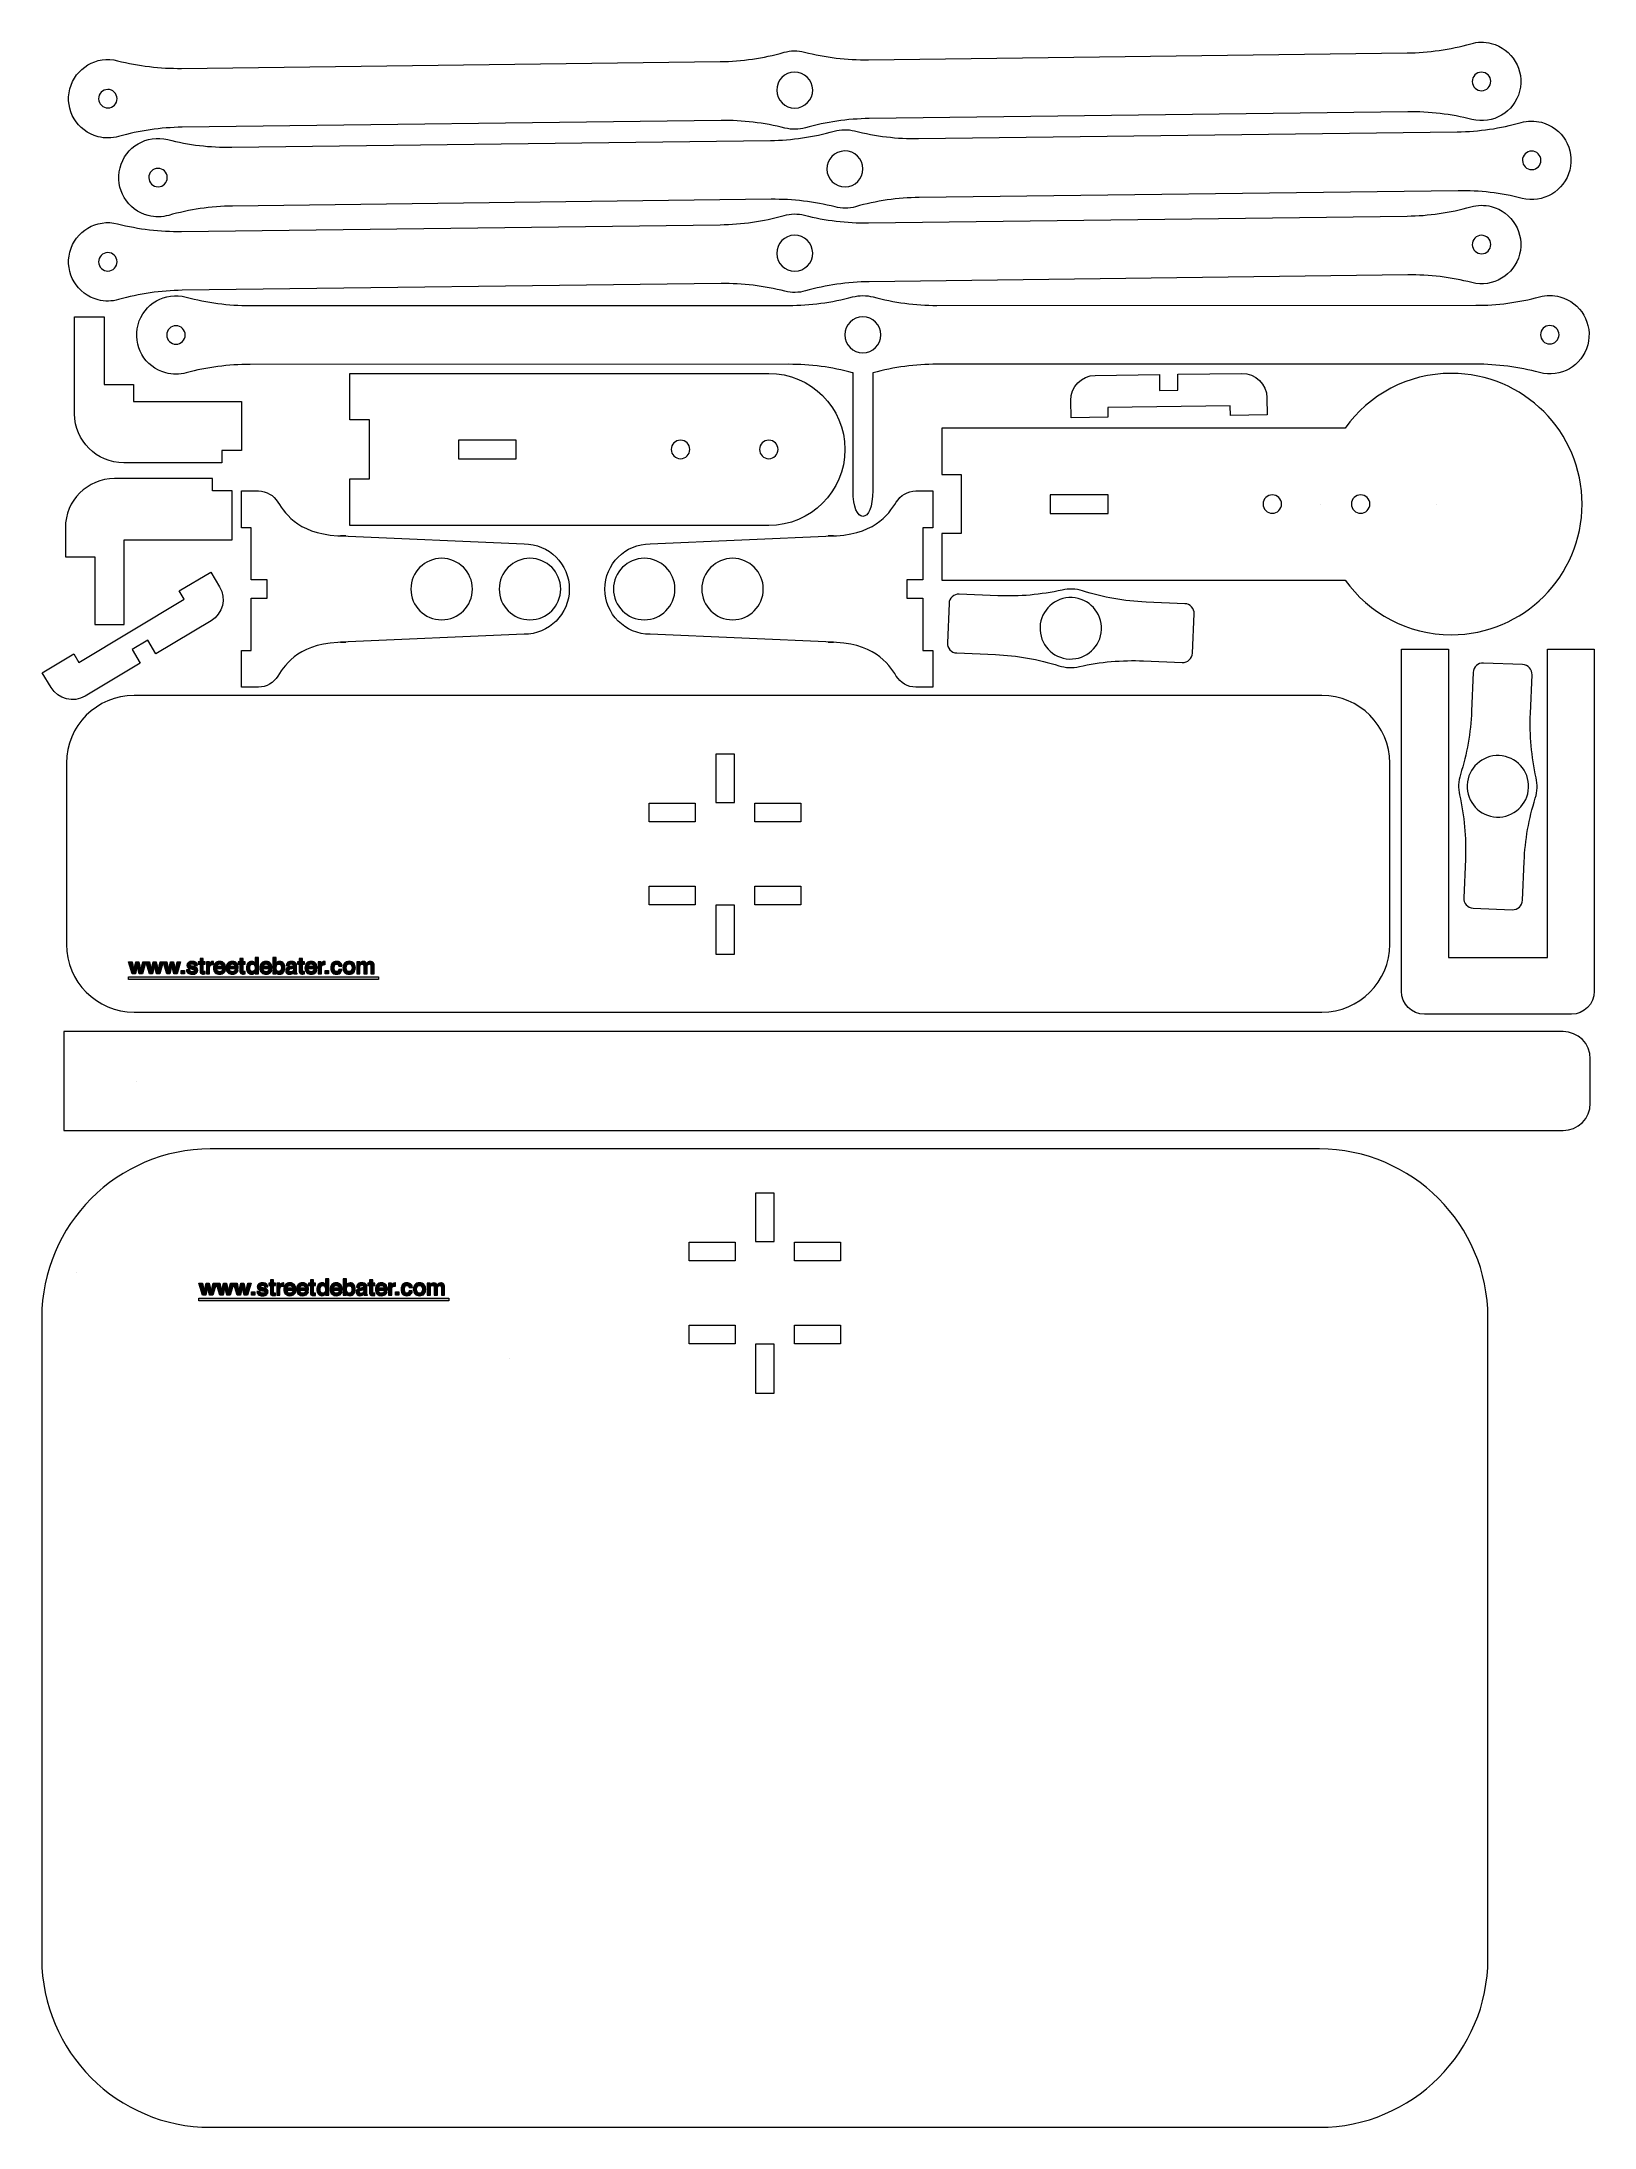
# Model space of a CAD drawing. Header units: inches. Extents: x -88 to 386, y -554 to 83.
import ezdxf

# ---------------------------------------------------------------- set-up
doc = ezdxf.new("R2010")
doc.units = ezdxf.units.IN
doc.header["$MEASUREMENT"] = 0
doc.layers.add('_U+30EC_U+30A4_U+30E4_U+30FC 1', color=7, linetype='Continuous')

# ---------------------------------------------------------------- blocks, each defined once
blk = doc.blocks.new('block 2')
at = {"layer": '_U+30EC_U+30A4_U+30E4_U+30FC 1', "color": 7, "lineweight": 9, "true_color": 0xffffff}
blk.add_open_spline([(-64.7, 4.56), (-58.36, 6.35), (-51.8, 7.3), (-45.21, 7.39), (-45.21, 7.39), (119.48, 9.46), (119.48, 9.46), (126.07, 9.54), (132.65, 8.75), (139.03, 7.12), (141.09, 6.59), (143.24, 6.62), (145.28, 7.2), (151.63, 8.99), (158.18, 9.95), (164.77, 10.03), (164.77, 10.03), (329.46, 12.1), (329.46, 12.1), (329.46, 12.1), (329.46, 12.1), (329.46, 12.1), (336.05, 12.18), (342.63, 11.4), (349.02, 9.76), (355.44, 8.12), (361.97, 11.99), (363.62, 18.41), (365.26, 24.83), (361.39, 31.36), (354.97, 33.01), (352.92, 33.54), (350.76, 33.51), (348.73, 32.93), (348.73, 32.93), (348.72, 32.93), (348.72, 32.93), (342.38, 31.13), (335.83, 30.18), (329.23, 30.1), (329.23, 30.1), (164.55, 28.03), (164.55, 28.03), (157.95, 27.94), (151.38, 28.73), (144.99, 30.37), (142.94, 30.89), (140.78, 30.87), (138.74, 30.29), (132.4, 28.49), (125.84, 27.54), (119.25, 27.46), (119.25, 27.46), (-45.44, 25.39), (-45.44, 25.39), (-52.03, 25.3), (-58.61, 26.09), (-64.99, 27.73), (-71.41, 29.37), (-77.95, 25.5), (-79.6, 19.08), (-81.24, 12.66), (-77.37, 6.12), (-70.95, 4.48), (-68.9, 3.95), (-66.74, 3.98), (-64.7, 4.56)], degree=3, knots=[0, 0, 0, 0, 1, 1, 1, 2, 2, 2, 3, 3, 3, 4, 4, 4, 5, 5, 5, 6, 6, 6, 7, 7, 7, 8, 8, 8, 9, 9, 9, 10, 10, 10, 11, 11, 11, 12, 12, 12, 13, 13, 13, 14, 14, 14, 15, 15, 15, 16, 16, 16, 17, 17, 17, 18, 18, 18, 19, 19, 19, 20, 20, 20, 21, 21, 21, 22, 22, 22, 22], dxfattribs=at)
blk = doc.blocks.new('block 3')
at = {"layer": '_U+30EC_U+30A4_U+30E4_U+30FC 1', "color": 7, "lineweight": 9, "true_color": 0xffffff}
blk.add_open_spline([(-68.01, 18.93), (-66.45, 18.94), (-65.17, 17.7), (-65.15, 16.14), (-65.13, 14.58), (-66.38, 13.3), (-67.94, 13.28), (-69.5, 13.26), (-70.78, 14.5), (-70.8, 16.06), (-70.82, 17.63), (-69.57, 18.91), (-68.01, 18.93), (-68.01, 18.93), (-68.01, 18.93), (-68.01, 18.93)], degree=3, knots=[0, 0, 0, 0, 1, 1, 1, 2, 2, 2, 3, 3, 3, 4, 4, 4, 5, 5, 5, 5], dxfattribs=at)
blk = doc.blocks.new('block 4')
at = {"layer": '_U+30EC_U+30A4_U+30E4_U+30FC 1', "color": 7, "lineweight": 9, "true_color": 0xffffff}
blk.add_open_spline([(351.96, 24.21), (353.52, 24.23), (354.8, 22.98), (354.82, 21.42), (354.84, 19.86), (353.59, 18.58), (352.03, 18.56), (350.47, 18.54), (349.19, 19.79), (349.17, 21.35), (349.15, 22.91), (350.4, 24.19), (351.96, 24.21), (351.96, 24.21), (351.96, 24.21), (351.96, 24.21)], degree=3, knots=[0, 0, 0, 0, 1, 1, 1, 2, 2, 2, 3, 3, 3, 4, 4, 4, 5, 5, 5, 5], dxfattribs=at)
blk = doc.blocks.new('block 5')
at = {"layer": '_U+30EC_U+30A4_U+30E4_U+30FC 1', "color": 7, "lineweight": 9, "true_color": 0xffffff}
blk.add_open_spline([(141.94, 24.24), (144.98, 24.28), (147.47, 21.85), (147.51, 18.81), (147.55, 15.77), (145.12, 13.28), (142.08, 13.24), (139.04, 13.2), (136.55, 15.64), (136.51, 18.67), (136.47, 21.71), (138.9, 24.2), (141.94, 24.24), (141.94, 24.24), (141.94, 24.24), (141.94, 24.24)], degree=3, knots=[0, 0, 0, 0, 1, 1, 1, 2, 2, 2, 3, 3, 3, 4, 4, 4, 5, 5, 5, 5], dxfattribs=at)
blk = doc.blocks.new('block 6')
at = {"layer": '_U+30EC_U+30A4_U+30E4_U+30FC 1', "color": 7, "lineweight": 9, "true_color": 0xffffff}
blk.add_open_spline([(-49.36, 30.32), (-43.02, 32.11), (-36.47, 33.06), (-29.87, 33.15), (-29.87, 33.15), (134.82, 35.22), (134.82, 35.22), (141.41, 35.3), (147.98, 34.52), (154.37, 32.88), (156.42, 32.35), (158.58, 32.38), (160.62, 32.96), (166.96, 34.75), (173.52, 35.71), (180.11, 35.79), (180.11, 35.79), (344.8, 37.86), (344.8, 37.86), (344.8, 37.86), (344.8, 37.86), (344.8, 37.86), (351.39, 37.94), (357.97, 37.16), (364.36, 35.52), (370.78, 33.88), (377.31, 37.75), (378.96, 44.17), (380.6, 50.59), (376.73, 57.12), (370.31, 58.77), (368.26, 59.3), (366.1, 59.27), (364.06, 58.69), (364.06, 58.69), (364.06, 58.69), (364.06, 58.69), (357.72, 56.9), (351.17, 55.94), (344.57, 55.86), (344.57, 55.86), (179.88, 53.79), (179.88, 53.79), (173.29, 53.71), (166.72, 54.49), (160.33, 56.13), (158.28, 56.65), (156.12, 56.63), (154.08, 56.05), (147.74, 54.25), (141.18, 53.3), (134.59, 53.22), (134.59, 53.22), (-30.1, 51.15), (-30.1, 51.15), (-36.69, 51.06), (-43.27, 51.85), (-49.66, 53.49), (-56.08, 55.13), (-62.61, 51.26), (-64.26, 44.84), (-65.9, 38.42), (-62.03, 31.88), (-55.61, 30.24), (-53.56, 29.71), (-51.4, 29.74), (-49.36, 30.32)], degree=3, knots=[0, 0, 0, 0, 1, 1, 1, 2, 2, 2, 3, 3, 3, 4, 4, 4, 5, 5, 5, 6, 6, 6, 7, 7, 7, 8, 8, 8, 9, 9, 9, 10, 10, 10, 11, 11, 11, 12, 12, 12, 13, 13, 13, 14, 14, 14, 15, 15, 15, 16, 16, 16, 17, 17, 17, 18, 18, 18, 19, 19, 19, 20, 20, 20, 21, 21, 21, 22, 22, 22, 22], dxfattribs=at)
blk = doc.blocks.new('block 7')
at = {"layer": '_U+30EC_U+30A4_U+30E4_U+30FC 1', "color": 7, "lineweight": 9, "true_color": 0xffffff}
blk.add_open_spline([(-52.67, 44.69), (-51.11, 44.71), (-49.83, 43.46), (-49.81, 41.9), (-49.79, 40.34), (-51.04, 39.06), (-52.6, 39.04), (-54.16, 39.02), (-55.44, 40.27), (-55.46, 41.83), (-55.48, 43.39), (-54.23, 44.67), (-52.67, 44.69), (-52.67, 44.69), (-52.67, 44.69), (-52.67, 44.69)], degree=3, knots=[0, 0, 0, 0, 1, 1, 1, 2, 2, 2, 3, 3, 3, 4, 4, 4, 5, 5, 5, 5], dxfattribs=at)
blk = doc.blocks.new('block 8')
at = {"layer": '_U+30EC_U+30A4_U+30E4_U+30FC 1', "color": 7, "lineweight": 9, "true_color": 0xffffff}
blk.add_open_spline([(367.3, 49.97), (368.86, 49.99), (370.14, 48.74), (370.16, 47.18), (370.18, 45.62), (368.93, 44.34), (367.37, 44.32), (365.81, 44.3), (364.53, 45.55), (364.51, 47.11), (364.49, 48.67), (365.74, 49.95), (367.3, 49.97), (367.3, 49.97), (367.3, 49.97), (367.3, 49.97)], degree=3, knots=[0, 0, 0, 0, 1, 1, 1, 2, 2, 2, 3, 3, 3, 4, 4, 4, 5, 5, 5, 5], dxfattribs=at)
blk = doc.blocks.new('block 9')
at = {"layer": '_U+30EC_U+30A4_U+30E4_U+30FC 1', "color": 7, "lineweight": 9, "true_color": 0xffffff}
blk.add_open_spline([(157.28, 50), (160.32, 50.04), (162.81, 47.61), (162.85, 44.57), (162.89, 41.54), (160.46, 39.04), (157.42, 39), (154.38, 38.97), (151.89, 41.4), (151.85, 44.43), (151.81, 47.47), (154.24, 49.96), (157.28, 50), (157.28, 50), (157.28, 50), (157.28, 50)], degree=3, knots=[0, 0, 0, 0, 1, 1, 1, 2, 2, 2, 3, 3, 3, 4, 4, 4, 5, 5, 5, 5], dxfattribs=at)
blk = doc.blocks.new('block 10')
at = {"layer": '_U+30EC_U+30A4_U+30E4_U+30FC 1', "color": 7, "lineweight": 9, "true_color": 0xffffff}
blk.add_open_spline([(-64.7, 54.44), (-58.36, 56.23), (-51.8, 57.18), (-45.21, 57.27), (-45.21, 57.27), (119.48, 59.34), (119.48, 59.34), (126.07, 59.42), (132.65, 58.63), (139.03, 57), (141.09, 56.47), (143.24, 56.5), (145.28, 57.08), (151.63, 58.87), (158.18, 59.83), (164.77, 59.91), (164.77, 59.91), (329.46, 61.98), (329.46, 61.98), (329.46, 61.98), (329.46, 61.98), (329.46, 61.98), (336.05, 62.06), (342.63, 61.28), (349.02, 59.64), (355.44, 58), (361.97, 61.87), (363.62, 68.29), (365.26, 74.71), (361.39, 81.24), (354.97, 82.89), (352.92, 83.42), (350.76, 83.39), (348.73, 82.81), (348.73, 82.81), (348.72, 82.81), (348.72, 82.81), (342.38, 81.01), (335.83, 80.06), (329.23, 79.98), (329.23, 79.98), (164.55, 77.91), (164.55, 77.91), (157.95, 77.82), (151.38, 78.61), (144.99, 80.25), (142.94, 80.77), (140.78, 80.75), (138.74, 80.17), (132.4, 78.37), (125.84, 77.42), (119.25, 77.34), (119.25, 77.34), (-45.44, 75.27), (-45.44, 75.27), (-52.03, 75.18), (-58.61, 75.97), (-64.99, 77.61), (-71.41, 79.25), (-77.95, 75.38), (-79.6, 68.96), (-81.24, 62.54), (-77.37, 56), (-70.95, 54.36), (-68.9, 53.83), (-66.74, 53.86), (-64.7, 54.44)], degree=3, knots=[0, 0, 0, 0, 1, 1, 1, 2, 2, 2, 3, 3, 3, 4, 4, 4, 5, 5, 5, 6, 6, 6, 7, 7, 7, 8, 8, 8, 9, 9, 9, 10, 10, 10, 11, 11, 11, 12, 12, 12, 13, 13, 13, 14, 14, 14, 15, 15, 15, 16, 16, 16, 17, 17, 17, 18, 18, 18, 19, 19, 19, 20, 20, 20, 21, 21, 21, 22, 22, 22, 22], dxfattribs=at)
blk = doc.blocks.new('block 11')
at = {"layer": '_U+30EC_U+30A4_U+30E4_U+30FC 1', "color": 7, "lineweight": 9, "true_color": 0xffffff}
blk.add_open_spline([(-68.01, 68.81), (-66.45, 68.83), (-65.17, 67.58), (-65.15, 66.02), (-65.13, 64.46), (-66.38, 63.18), (-67.94, 63.16), (-69.5, 63.14), (-70.78, 64.39), (-70.8, 65.95), (-70.82, 67.51), (-69.57, 68.79), (-68.01, 68.81), (-68.01, 68.81), (-68.01, 68.81), (-68.01, 68.81)], degree=3, knots=[0, 0, 0, 0, 1, 1, 1, 2, 2, 2, 3, 3, 3, 4, 4, 4, 5, 5, 5, 5], dxfattribs=at)
blk = doc.blocks.new('block 12')
at = {"layer": '_U+30EC_U+30A4_U+30E4_U+30FC 1', "color": 7, "lineweight": 9, "true_color": 0xffffff}
blk.add_open_spline([(351.96, 74.09), (353.52, 74.11), (354.8, 72.86), (354.82, 71.3), (354.84, 69.74), (353.59, 68.46), (352.03, 68.44), (350.47, 68.42), (349.19, 69.67), (349.17, 71.23), (349.15, 72.79), (350.4, 74.07), (351.96, 74.09), (351.96, 74.09), (351.96, 74.09), (351.96, 74.09)], degree=3, knots=[0, 0, 0, 0, 1, 1, 1, 2, 2, 2, 3, 3, 3, 4, 4, 4, 5, 5, 5, 5], dxfattribs=at)
blk = doc.blocks.new('block 13')
at = {"layer": '_U+30EC_U+30A4_U+30E4_U+30FC 1', "color": 7, "lineweight": 9, "true_color": 0xffffff}
blk.add_open_spline([(141.94, 74.12), (144.98, 74.16), (147.47, 71.73), (147.51, 68.69), (147.55, 65.65), (145.12, 63.16), (142.08, 63.12), (139.04, 63.08), (136.55, 65.52), (136.51, 68.55), (136.47, 71.59), (138.9, 74.08), (141.94, 74.12), (141.94, 74.12), (141.94, 74.12), (141.94, 74.12)], degree=3, knots=[0, 0, 0, 0, 1, 1, 1, 2, 2, 2, 3, 3, 3, 4, 4, 4, 5, 5, 5, 5], dxfattribs=at)
blk = doc.blocks.new('block 14')
at = {"layer": '_U+30EC_U+30A4_U+30E4_U+30FC 1', "color": 7, "lineweight": 9, "true_color": 0xffffff}
blk.add_open_spline([(109.92, -41.26), (109.92, -42.82), (108.66, -44.09), (107.1, -44.09), (105.54, -44.09), (104.27, -42.82), (104.27, -41.26), (104.27, -39.7), (105.54, -38.44), (107.1, -38.44), (108.66, -38.44), (109.92, -39.7), (109.92, -41.26), (109.92, -41.26), (109.92, -41.26), (109.92, -41.26)], degree=3, knots=[0, 0, 0, 0, 1, 1, 1, 2, 2, 2, 3, 3, 3, 4, 4, 4, 5, 5, 5, 5], dxfattribs=at)
blk = doc.blocks.new('block 15')
at = {"layer": '_U+30EC_U+30A4_U+30E4_U+30FC 1', "color": 7, "lineweight": 9, "true_color": 0xffffff}
blk.add_open_spline([(136.92, -41.26), (136.92, -42.82), (135.66, -44.09), (134.1, -44.09), (132.54, -44.09), (131.27, -42.82), (131.27, -41.26), (131.27, -39.7), (132.54, -38.44), (134.1, -38.44), (135.66, -38.44), (136.92, -39.7), (136.92, -41.26), (136.92, -41.26), (136.92, -41.26), (136.92, -41.26)], degree=3, knots=[0, 0, 0, 0, 1, 1, 1, 2, 2, 2, 3, 3, 3, 4, 4, 4, 5, 5, 5, 5], dxfattribs=at)
blk = doc.blocks.new('block 16')
at = {"layer": '_U+30EC_U+30A4_U+30E4_U+30FC 1', "color": 7, "lineweight": 9, "true_color": 0xffffff}
blk.add_open_spline([(-33.82, -83.28), (-31.68, -86.86), (-32.84, -91.49), (-36.42, -93.63), (-36.42, -93.63), (-53.28, -103.73), (-53.28, -103.73), (-53.28, -103.73), (-55.78, -99.54), (-55.78, -99.54), (-55.78, -99.54), (-60.58, -102.42), (-60.58, -102.42), (-60.58, -102.42), (-58.08, -106.6), (-58.08, -106.6), (-58.08, -106.6), (-74.92, -116.69), (-74.92, -116.69), (-78.51, -118.84), (-83.16, -117.67), (-85.31, -114.08), (-85.31, -114.08), (-88.01, -109.57), (-88.01, -109.57), (-88.01, -109.57), (-78.35, -103.79), (-78.35, -103.79), (-78.35, -103.79), (-76.81, -106.37), (-76.81, -106.37), (-76.81, -106.37), (-44.64, -87.1), (-44.64, -87.1), (-44.64, -87.1), (-46.18, -84.53), (-46.18, -84.53), (-46.18, -84.53), (-36.53, -78.75), (-36.53, -78.75), (-36.53, -78.75), (-33.84, -83.25), (-33.84, -83.25)], degree=3, knots=[0, 0, 0, 0, 1, 1, 1, 2, 2, 2, 3, 3, 3, 4, 4, 4, 5, 5, 5, 6, 6, 6, 7, 7, 7, 8, 8, 8, 9, 9, 9, 10, 10, 10, 11, 11, 11, 12, 12, 12, 13, 13, 13, 14, 14, 14, 14], dxfattribs=at)
blk = doc.blocks.new('block 17')
at = {"layer": '_U+30EC_U+30A4_U+30E4_U+30FC 1', "color": 7, "lineweight": 9, "true_color": 0xffffff}
blk.add_open_spline([(226.41, -26.28), (226.35, -22.11), (229.68, -18.69), (233.85, -18.63), (233.85, -18.63), (253.5, -18.36), (253.5, -18.36), (253.5, -18.36), (253.56, -23.24), (253.56, -23.24), (253.56, -23.24), (259.16, -23.16), (259.16, -23.16), (259.16, -23.16), (259.1, -18.28), (259.1, -18.28), (259.1, -18.28), (278.72, -18.01), (278.72, -18.01), (282.9, -17.95), (286.34, -21.3), (286.4, -25.48), (286.4, -25.48), (286.47, -30.73), (286.47, -30.73), (286.47, -30.73), (275.22, -30.89), (275.22, -30.89), (275.22, -30.89), (275.18, -27.89), (275.18, -27.89), (275.18, -27.89), (237.69, -28.41), (237.69, -28.41), (237.69, -28.41), (237.73, -31.41), (237.73, -31.41), (237.73, -31.41), (226.48, -31.56), (226.48, -31.56), (226.48, -31.56), (226.41, -26.31), (226.41, -26.31)], degree=3, knots=[0, 0, 0, 0, 1, 1, 1, 2, 2, 2, 3, 3, 3, 4, 4, 4, 5, 5, 5, 6, 6, 6, 7, 7, 7, 8, 8, 8, 9, 9, 9, 10, 10, 10, 11, 11, 11, 12, 12, 12, 13, 13, 13, 14, 14, 14, 14], dxfattribs=at)
blk = doc.blocks.new('block 18')
at = {"layer": '_U+30EC_U+30A4_U+30E4_U+30FC 1', "color": 7, "lineweight": 9, "true_color": 0xffffff}
blk.add_open_spline([(290.85, -57.96), (290.85, -59.52), (289.58, -60.79), (288.02, -60.79), (286.46, -60.79), (285.2, -59.52), (285.2, -57.96), (285.2, -56.4), (286.46, -55.14), (288.02, -55.14), (289.58, -55.14), (290.85, -56.4), (290.85, -57.96), (290.85, -57.96), (290.85, -57.96), (290.85, -57.96)], degree=3, knots=[0, 0, 0, 0, 1, 1, 1, 2, 2, 2, 3, 3, 3, 4, 4, 4, 5, 5, 5, 5], dxfattribs=at)
blk = doc.blocks.new('block 19')
at = {"layer": '_U+30EC_U+30A4_U+30E4_U+30FC 1', "color": 7, "lineweight": 9, "true_color": 0xffffff}
blk.add_open_spline([(317.85, -57.96), (317.85, -59.52), (316.58, -60.79), (315.02, -60.79), (313.46, -60.79), (312.2, -59.52), (312.2, -57.96), (312.2, -56.4), (313.46, -55.14), (315.02, -55.14), (316.58, -55.14), (317.85, -56.4), (317.85, -57.96), (317.85, -57.96), (317.85, -57.96), (317.85, -57.96)], degree=3, knots=[0, 0, 0, 0, 1, 1, 1, 2, 2, 2, 3, 3, 3, 4, 4, 4, 5, 5, 5, 5], dxfattribs=at)
blk = doc.blocks.new('block 20')
at = {"layer": '_U+30EC_U+30A4_U+30E4_U+30FC 1', "color": 7, "lineweight": 9, "true_color": 0xffffff}
blk.add_lwpolyline([(-78.13, -0.73), (-69.13, -0.73), (-69.13, -21.44), (-60.13, -21.44), (-60.13, -26.61), (-33.13, -26.61), (-27.13, -26.61), (-27.13, -41.62), (-33.13, -41.62), (-33.13, -45.36), (-63.13, -45.36)], dxfattribs=at)
blk.add_open_spline([(-63.13, -45.36), (-71.42, -45.36), (-78.13, -38.65), (-78.13, -30.36), (-78.13, -30.36), (-78.13, -26.61), (-78.13, -26.61), (-78.13, -26.61), (-78.13, -0.73), (-78.13, -0.73)], degree=3, knots=[0, 0, 0, 0, 1, 1, 1, 2, 2, 2, 3, 3, 3, 3], dxfattribs=at)
blk = doc.blocks.new('block 21')
at = {"layer": '_U+30EC_U+30A4_U+30E4_U+30FC 1', "color": 7, "lineweight": 9, "true_color": 0xffffff}
blk.add_open_spline([(-80.96, -65.19), (-80.96, -56.91), (-74.24, -50.19), (-65.96, -50.19), (-65.96, -50.19), (-35.96, -50.19), (-35.96, -50.19), (-35.96, -50.19), (-35.96, -53.94), (-35.96, -53.94), (-35.96, -53.94), (-29.96, -53.94), (-29.96, -53.94), (-29.96, -53.94), (-29.96, -68.94), (-29.96, -68.94), (-29.96, -68.94), (-35.96, -68.94), (-35.96, -68.94), (-35.96, -68.94), (-62.96, -68.94), (-62.96, -68.94), (-62.96, -68.94), (-62.96, -94.77), (-62.96, -94.77), (-62.96, -94.77), (-71.96, -94.77), (-71.96, -94.77), (-71.96, -94.77), (-71.96, -74.06), (-71.96, -74.06), (-71.96, -74.06), (-80.96, -74.06), (-80.96, -74.06), (-80.96, -74.06), (-80.96, -68.94), (-80.96, -68.94), (-80.96, -68.94), (-80.96, -65.19), (-80.96, -65.19)], degree=3, knots=[0, 0, 0, 0, 1, 1, 1, 2, 2, 2, 3, 3, 3, 4, 4, 4, 5, 5, 5, 6, 6, 6, 7, 7, 7, 8, 8, 8, 9, 9, 9, 10, 10, 10, 11, 11, 11, 12, 12, 12, 13, 13, 13, 13], dxfattribs=at)
blk = doc.blocks.new('block 22')
at = {"layer": '_U+30EC_U+30A4_U+30E4_U+30FC 1', "color": 7, "lineweight": 9, "true_color": 0xffffff}
blk.add_lwpolyline([(111.61, -149.46), (111.61, -155.16), (97.56, -155.16), (97.56, -149.46), (111.61, -149.46)], dxfattribs=at)
blk = doc.blocks.new('block 23')
at = {"layer": '_U+30EC_U+30A4_U+30E4_U+30FC 1', "color": 7, "lineweight": 9, "true_color": 0xffffff}
blk.add_lwpolyline([(143.86, -149.46), (143.86, -155.16), (129.81, -155.16), (129.81, -149.46), (143.86, -149.46)], dxfattribs=at)
blk = doc.blocks.new('block 24')
at = {"layer": '_U+30EC_U+30A4_U+30E4_U+30FC 1', "color": 7, "lineweight": 9, "true_color": 0xffffff}
blk.add_lwpolyline([(123.56, -149.27), (123.56, -134.47), (117.86, -134.47), (117.86, -149.27), (123.56, -149.27)], dxfattribs=at)
blk = doc.blocks.new('block 25')
at = {"layer": '_U+30EC_U+30A4_U+30E4_U+30FC 1', "color": 7, "lineweight": 9, "true_color": 0xffffff}
blk.add_lwpolyline([(117.86, -180.61), (117.86, -195.61), (123.56, -195.61), (123.56, -180.61), (117.86, -180.61)], dxfattribs=at)
blk = doc.blocks.new('block 26')
at = {"layer": '_U+30EC_U+30A4_U+30E4_U+30FC 1', "color": 7, "lineweight": 9, "true_color": 0xffffff}
blk.add_lwpolyline([(129.81, -180.48), (129.81, -174.78), (143.86, -174.78), (143.86, -180.48), (129.81, -180.48)], dxfattribs=at)
blk = doc.blocks.new('block 27')
at = {"layer": '_U+30EC_U+30A4_U+30E4_U+30FC 1', "color": 7, "lineweight": 9, "true_color": 0xffffff}
blk.add_lwpolyline([(97.56, -180.48), (97.56, -174.78), (111.61, -174.78), (111.61, -180.48), (97.56, -180.48)], dxfattribs=at)
blk = doc.blocks.new('block 28')
at = {"layer": '_U+30EC_U+30A4_U+30E4_U+30FC 1', "color": 7, "lineweight": 9, "true_color": 0xffffff}
blk.add_open_spline([(372.85, -9.01), (371.29, -9.01), (370.03, -7.75), (370.03, -6.19), (370.03, -4.63), (371.29, -3.36), (372.85, -3.36), (374.41, -3.36), (375.68, -4.63), (375.68, -6.19), (375.68, -7.75), (374.41, -9.01), (372.85, -9.01), (372.85, -9.01), (372.85, -9.01), (372.85, -9.01)], degree=3, knots=[0, 0, 0, 0, 1, 1, 1, 2, 2, 2, 3, 3, 3, 4, 4, 4, 5, 5, 5, 5], dxfattribs=at)
blk = doc.blocks.new('block 29')
at = {"layer": '_U+30EC_U+30A4_U+30E4_U+30FC 1', "color": 7, "lineweight": 9, "true_color": 0xffffff}
blk.add_open_spline([(-47.15, -9.09), (-48.71, -9.09), (-49.97, -7.82), (-49.97, -6.26), (-49.97, -4.7), (-48.71, -3.44), (-47.15, -3.44), (-45.59, -3.44), (-44.32, -4.7), (-44.32, -6.26), (-44.32, -7.82), (-45.59, -9.09), (-47.15, -9.09), (-47.15, -9.09), (-47.15, -9.09), (-47.15, -9.09)], degree=3, knots=[0, 0, 0, 0, 1, 1, 1, 2, 2, 2, 3, 3, 3, 4, 4, 4, 5, 5, 5, 5], dxfattribs=at)
blk = doc.blocks.new('block 30')
at = {"layer": '_U+30EC_U+30A4_U+30E4_U+30FC 1', "color": 7, "lineweight": 9, "true_color": 0xffffff}
blk.add_open_spline([(162.85, -11.73), (159.81, -11.73), (157.35, -9.26), (157.35, -6.23), (157.35, -3.19), (159.81, -0.73), (162.85, -0.73), (165.89, -0.72), (168.35, -3.19), (168.35, -6.22), (168.35, -9.26), (165.89, -11.72), (162.85, -11.73), (162.85, -11.73), (162.85, -11.73), (162.85, -11.73)], degree=3, knots=[0, 0, 0, 0, 1, 1, 1, 2, 2, 2, 3, 3, 3, 4, 4, 4, 5, 5, 5, 5], dxfattribs=at)
blk = doc.blocks.new('block 31')
at = {"layer": '_U+30EC_U+30A4_U+30E4_U+30FC 1', "color": 7, "lineweight": 9, "true_color": 0xffffff}
blk.add_open_spline([(386.46, -102.39), (386.46, -102.39), (372.12, -102.39), (372.12, -102.39), (372.12, -102.39), (372.12, -196.58), (372.12, -196.58), (372.12, -196.58), (341.85, -196.58), (341.85, -196.58), (341.85, -196.58), (341.85, -102.39), (341.85, -102.39), (341.85, -102.39), (327.51, -102.39), (327.51, -102.39), (327.51, -102.39), (327.51, -206.95), (327.51, -206.95), (327.51, -210.82), (330.65, -213.95), (334.51, -213.95), (334.51, -213.95), (379.46, -213.95), (379.46, -213.95), (383.32, -213.95), (386.46, -210.82), (386.46, -206.95), (386.46, -206.95), (386.46, -102.39), (386.46, -102.39)], degree=3, knots=[0, 0, 0, 0, 1, 1, 1, 2, 2, 2, 3, 3, 3, 4, 4, 4, 5, 5, 5, 6, 6, 6, 7, 7, 7, 8, 8, 8, 9, 9, 9, 10, 10, 10, 10], dxfattribs=at)
blk = doc.blocks.new('block 32')
at = {"layer": '_U+30EC_U+30A4_U+30E4_U+30FC 1', "color": 179, "lineweight": 9, "true_color": 0x221814}
blk.add_open_spline([(302.41, -554.34), (302.41, -554.34), (-36.65, -554.34), (-36.65, -554.34), (-65, -554.34), (-88.19, -531.14), (-88.19, -502.79), (-88.19, -502.79), (-88.19, -306.72), (-88.19, -306.72), (-88.19, -278.37), (-65, -255.18), (-36.65, -255.18), (-36.65, -255.18), (302.41, -255.18), (302.41, -255.18), (330.76, -255.18), (353.95, -278.37), (353.95, -306.72), (353.95, -306.72), (353.95, -502.79), (353.95, -502.79), (353.95, -531.14), (330.76, -554.34), (302.41, -554.34)], degree=3, knots=[0, 0, 0, 0, 1, 1, 1, 2, 2, 2, 3, 3, 3, 4, 4, 4, 5, 5, 5, 6, 6, 6, 7, 7, 7, 8, 8, 8, 8], dxfattribs=at)
blk = doc.blocks.new('block 33')
at = {"layer": '_U+30EC_U+30A4_U+30E4_U+30FC 1', "color": 7, "lineweight": 9, "true_color": 0xffffff}
blk.add_lwpolyline([(123.78, -283.71), (123.78, -289.41), (109.73, -289.41), (109.73, -283.71), (123.78, -283.71)], dxfattribs=at)
blk = doc.blocks.new('block 34')
at = {"layer": '_U+30EC_U+30A4_U+30E4_U+30FC 1', "color": 7, "lineweight": 9, "true_color": 0xffffff}
blk.add_lwpolyline([(156.03, -283.71), (156.03, -289.41), (141.98, -289.41), (141.98, -283.71), (156.03, -283.71)], dxfattribs=at)
blk = doc.blocks.new('block 35')
at = {"layer": '_U+30EC_U+30A4_U+30E4_U+30FC 1', "color": 7, "lineweight": 9, "true_color": 0xffffff}
blk.add_lwpolyline([(135.73, -283.52), (135.73, -268.72), (130.03, -268.72), (130.03, -283.52), (135.73, -283.52)], dxfattribs=at)
blk = doc.blocks.new('block 36')
at = {"layer": '_U+30EC_U+30A4_U+30E4_U+30FC 1', "color": 7, "lineweight": 9, "true_color": 0xffffff}
blk.add_lwpolyline([(130.03, -314.86), (130.03, -329.86), (135.73, -329.86), (135.73, -314.86), (130.03, -314.86)], dxfattribs=at)
blk = doc.blocks.new('block 37')
at = {"layer": '_U+30EC_U+30A4_U+30E4_U+30FC 1', "color": 7, "lineweight": 9, "true_color": 0xffffff}
blk.add_lwpolyline([(141.98, -314.73), (141.98, -309.03), (156.03, -309.03), (156.03, -314.73), (141.98, -314.73)], dxfattribs=at)
blk = doc.blocks.new('block 38')
at = {"layer": '_U+30EC_U+30A4_U+30E4_U+30FC 1', "color": 7, "lineweight": 9, "true_color": 0xffffff}
blk.add_lwpolyline([(109.73, -314.73), (109.73, -309.03), (123.78, -309.03), (123.78, -314.73), (109.73, -314.73)], dxfattribs=at)
blk = doc.blocks.new('block 39')
at = {"layer": '_U+30EC_U+30A4_U+30E4_U+30FC 1', "color": 7, "lineweight": 9, "true_color": 0xffffff}
blk.add_open_spline([(70.47, -83.96), (70.47, -89.15), (66.26, -93.36), (61.07, -93.36), (55.88, -93.36), (51.67, -89.15), (51.67, -83.96), (51.67, -78.77), (55.88, -74.56), (61.07, -74.56), (66.26, -74.56), (70.47, -78.77), (70.47, -83.96), (70.47, -83.96), (70.47, -83.96), (70.47, -83.96)], degree=3, knots=[0, 0, 0, 0, 1, 1, 1, 2, 2, 2, 3, 3, 3, 4, 4, 4, 5, 5, 5, 5], dxfattribs=at)
blk = doc.blocks.new('block 40')
at = {"layer": '_U+30EC_U+30A4_U+30E4_U+30FC 1', "color": 7, "lineweight": 9, "true_color": 0xffffff}
blk.add_open_spline([(43.47, -83.96), (43.47, -89.15), (39.26, -93.36), (34.07, -93.36), (28.88, -93.36), (24.67, -89.15), (24.67, -83.96), (24.67, -78.77), (28.88, -74.56), (34.07, -74.56), (39.26, -74.56), (43.47, -78.77), (43.47, -83.96), (43.47, -83.96), (43.47, -83.96), (43.47, -83.96)], degree=3, knots=[0, 0, 0, 0, 1, 1, 1, 2, 2, 2, 3, 3, 3, 4, 4, 4, 5, 5, 5, 5], dxfattribs=at)
blk = doc.blocks.new('block 41')
at = {"layer": '_U+30EC_U+30A4_U+30E4_U+30FC 1', "color": 7, "lineweight": 9, "true_color": 0xffffff}
blk.add_open_spline([(86.61, -83.96), (86.61, -78.77), (90.82, -74.56), (96.01, -74.56), (101.2, -74.56), (105.41, -78.77), (105.41, -83.96), (105.41, -89.15), (101.2, -93.36), (96.01, -93.36), (90.82, -93.36), (86.61, -89.15), (86.61, -83.96), (86.61, -83.96), (86.61, -83.96), (86.61, -83.96)], degree=3, knots=[0, 0, 0, 0, 1, 1, 1, 2, 2, 2, 3, 3, 3, 4, 4, 4, 5, 5, 5, 5], dxfattribs=at)
blk = doc.blocks.new('block 42')
at = {"layer": '_U+30EC_U+30A4_U+30E4_U+30FC 1', "color": 7, "lineweight": 9, "true_color": 0xffffff}
blk.add_open_spline([(113.61, -83.96), (113.61, -78.77), (117.82, -74.56), (123.01, -74.56), (128.2, -74.56), (132.41, -78.77), (132.41, -83.96), (132.41, -89.15), (128.2, -93.36), (123.01, -93.36), (117.82, -93.36), (113.61, -89.15), (113.61, -83.96), (113.61, -83.96), (113.61, -83.96), (113.61, -83.96)], degree=3, knots=[0, 0, 0, 0, 1, 1, 1, 2, 2, 2, 3, 3, 3, 4, 4, 4, 5, 5, 5, 5], dxfattribs=at)

msp = doc.modelspace()

# ---------------------------------------------------------------- hatches: boundary and pattern name
at = {"layer": '_U+30EC_U+30A4_U+30E4_U+30FC 1', "true_color": 0x221814}
h = msp.add_hatch(color=179, dxfattribs=at)
h.dxf.hatch_style = 2
edge = h.paths.add_edge_path()
edge.add_spline(control_points=[(-40.32, -198.63), (-40.32, -198.63), (-40.32, -197.94), (-40.32, -197.94), (-40.32, -197.94), (-39.8, -197.94), (-39.8, -197.94), (-39.8, -197.94), (-39.8, -196.9), (-39.8, -196.9), (-39.8, -196.9), (-38.83, -196.9), (-38.83, -196.9), (-38.83, -196.9), (-38.83, -197.94), (-38.83, -197.94), (-38.83, -197.94), (-38.23, -197.94), (-38.23, -197.94), (-38.23, -197.94), (-38.23, -198.63), (-38.23, -198.63), (-38.23, -198.63), (-38.83, -198.63), (-38.83, -198.63), (-38.83, -198.63), (-38.83, -200.6), (-38.83, -200.6), (-38.83, -200.76), (-38.81, -200.85), (-38.77, -200.89), (-38.74, -200.93), (-38.62, -200.95), (-38.42, -200.95), (-38.39, -200.95), (-38.36, -200.94), (-38.32, -200.94), (-38.29, -200.94), (-38.26, -200.94), (-38.23, -200.94), (-38.23, -200.94), (-38.23, -201.67), (-38.23, -201.67), (-38.23, -201.67), (-38.69, -201.68), (-38.69, -201.68), (-39.15, -201.7), (-39.46, -201.62), (-39.63, -201.44), (-39.74, -201.33), (-39.8, -201.16), (-39.8, -200.93), (-39.8, -200.93), (-39.8, -198.63), (-39.8, -198.63), (-39.8, -198.63), (-40.32, -198.63), (-40.32, -198.63)], knot_values=[0, 0, 0, 0, 1, 1, 1, 2, 2, 2, 3, 3, 3, 4, 4, 4, 5, 5, 5, 6, 6, 6, 7, 7, 7, 8, 8, 8, 9, 9, 9, 10, 10, 10, 11, 11, 11, 12, 12, 12, 13, 13, 13, 14, 14, 14, 15, 15, 15, 16, 16, 16, 17, 17, 17, 18, 18, 18, 19, 19, 19, 19], degree=3, periodic=1)
h = msp.add_hatch(color=179, dxfattribs=at)
h.dxf.hatch_style = 2
edge = h.paths.add_edge_path()
edge.add_spline(control_points=[(-28.11, -198.63), (-28.11, -198.63), (-28.11, -197.94), (-28.11, -197.94), (-28.11, -197.94), (-27.59, -197.94), (-27.59, -197.94), (-27.59, -197.94), (-27.59, -196.9), (-27.59, -196.9), (-27.59, -196.9), (-26.63, -196.9), (-26.63, -196.9), (-26.63, -196.9), (-26.63, -197.94), (-26.63, -197.94), (-26.63, -197.94), (-26.02, -197.94), (-26.02, -197.94), (-26.02, -197.94), (-26.02, -198.63), (-26.02, -198.63), (-26.02, -198.63), (-26.63, -198.63), (-26.63, -198.63), (-26.63, -198.63), (-26.63, -200.6), (-26.63, -200.6), (-26.63, -200.76), (-26.61, -200.85), (-26.57, -200.89), (-26.53, -200.93), (-26.41, -200.95), (-26.21, -200.95), (-26.18, -200.95), (-26.15, -200.94), (-26.12, -200.94), (-26.08, -200.94), (-26.05, -200.94), (-26.02, -200.94), (-26.02, -200.94), (-26.02, -201.67), (-26.02, -201.67), (-26.02, -201.67), (-26.48, -201.68), (-26.48, -201.68), (-26.94, -201.7), (-27.26, -201.62), (-27.43, -201.44), (-27.53, -201.33), (-27.59, -201.16), (-27.59, -200.93), (-27.59, -200.93), (-27.59, -198.63), (-27.59, -198.63), (-27.59, -198.63), (-28.11, -198.63), (-28.11, -198.63)], knot_values=[0, 0, 0, 0, 1, 1, 1, 2, 2, 2, 3, 3, 3, 4, 4, 4, 5, 5, 5, 6, 6, 6, 7, 7, 7, 8, 8, 8, 9, 9, 9, 10, 10, 10, 11, 11, 11, 12, 12, 12, 13, 13, 13, 14, 14, 14, 15, 15, 15, 16, 16, 16, 17, 17, 17, 18, 18, 18, 19, 19, 19, 19], degree=3, periodic=1)
h = msp.add_hatch(color=179, dxfattribs=at)
h.dxf.hatch_style = 2
edge = h.paths.add_edge_path()
edge.add_spline(control_points=[(-23.37, -197.97), (-23.2, -198.07), (-23.06, -198.2), (-22.95, -198.38), (-22.95, -198.38), (-22.95, -196.6), (-22.95, -196.6), (-22.95, -196.6), (-21.96, -196.6), (-21.96, -196.6), (-21.96, -196.6), (-21.96, -201.63), (-21.96, -201.63), (-21.96, -201.63), (-22.91, -201.63), (-22.91, -201.63), (-22.91, -201.63), (-22.91, -201.12), (-22.91, -201.12), (-23.05, -201.34), (-23.2, -201.5), (-23.38, -201.6), (-23.56, -201.7), (-23.78, -201.75), (-24.04, -201.75), (-24.48, -201.75), (-24.85, -201.57), (-25.14, -201.22), (-25.44, -200.87), (-25.59, -200.42), (-25.59, -199.87), (-25.59, -199.23), (-25.44, -198.73), (-25.15, -198.36), (-24.86, -198), (-24.47, -197.82), (-23.98, -197.82), (-23.75, -197.82), (-23.55, -197.87), (-23.37, -197.97)], knot_values=[0, 0, 0, 0, 1, 1, 1, 2, 2, 2, 3, 3, 3, 4, 4, 4, 5, 5, 5, 6, 6, 6, 7, 7, 7, 8, 8, 8, 9, 9, 9, 10, 10, 10, 11, 11, 11, 12, 12, 12, 13, 13, 13, 13], degree=3, periodic=1)
edge = h.paths.add_edge_path()
edge.add_spline(control_points=[(-23.14, -200.62), (-22.99, -200.42), (-22.92, -200.15), (-22.92, -199.82), (-22.92, -199.37), (-23.03, -199.04), (-23.26, -198.85), (-23.41, -198.73), (-23.57, -198.67), (-23.76, -198.67), (-24.04, -198.67), (-24.25, -198.78), (-24.38, -198.99), (-24.52, -199.21), (-24.58, -199.47), (-24.58, -199.79), (-24.58, -200.14), (-24.52, -200.41), (-24.38, -200.62), (-24.25, -200.83), (-24.04, -200.93), (-23.76, -200.93), (-23.49, -200.93), (-23.28, -200.83), (-23.14, -200.62)], knot_values=[0, 0, 0, 0, 1, 1, 1, 2, 2, 2, 3, 3, 3, 4, 4, 4, 5, 5, 5, 6, 6, 6, 7, 7, 7, 8, 8, 8, 8], degree=3, periodic=1)
h = msp.add_hatch(color=179, dxfattribs=at)
h.dxf.hatch_style = 2
edge = h.paths.add_edge_path()
edge.add_spline(control_points=[(-14.29, -198.35), (-14.02, -198.71), (-13.88, -199.16), (-13.88, -199.72), (-13.88, -200.3), (-14.01, -200.78), (-14.29, -201.16), (-14.56, -201.54), (-14.95, -201.73), (-15.44, -201.73), (-15.75, -201.73), (-16, -201.67), (-16.18, -201.55), (-16.3, -201.47), (-16.42, -201.35), (-16.55, -201.16), (-16.55, -201.16), (-16.55, -201.63), (-16.55, -201.63), (-16.55, -201.63), (-17.51, -201.63), (-17.51, -201.63), (-17.51, -201.63), (-17.51, -196.6), (-17.51, -196.6), (-17.51, -196.6), (-16.53, -196.6), (-16.53, -196.6), (-16.53, -196.6), (-16.53, -198.39), (-16.53, -198.39), (-16.41, -198.22), (-16.27, -198.09), (-16.13, -198), (-15.95, -197.88), (-15.72, -197.82), (-15.45, -197.82), (-14.96, -197.82), (-14.57, -198), (-14.29, -198.35)], knot_values=[0, 0, 0, 0, 1, 1, 1, 2, 2, 2, 3, 3, 3, 4, 4, 4, 5, 5, 5, 6, 6, 6, 7, 7, 7, 8, 8, 8, 9, 9, 9, 10, 10, 10, 11, 11, 11, 12, 12, 12, 13, 13, 13, 13], degree=3, periodic=1)
edge = h.paths.add_edge_path()
edge.add_spline(control_points=[(-15.11, -200.62), (-14.97, -200.42), (-14.9, -200.15), (-14.9, -199.82), (-14.9, -199.56), (-14.93, -199.34), (-15, -199.17), (-15.13, -198.84), (-15.37, -198.68), (-15.72, -198.68), (-16.08, -198.68), (-16.33, -198.84), (-16.46, -199.16), (-16.53, -199.33), (-16.56, -199.55), (-16.56, -199.82), (-16.56, -200.14), (-16.49, -200.4), (-16.35, -200.61), (-16.21, -200.82), (-15.99, -200.93), (-15.7, -200.93), (-15.44, -200.93), (-15.25, -200.83), (-15.11, -200.62)], knot_values=[0, 0, 0, 0, 1, 1, 1, 2, 2, 2, 3, 3, 3, 4, 4, 4, 5, 5, 5, 6, 6, 6, 7, 7, 7, 8, 8, 8, 8], degree=3, periodic=1)
h = msp.add_hatch(color=179, dxfattribs=at)
h.dxf.hatch_style = 2
edge = h.paths.add_edge_path()
edge.add_spline(control_points=[(-9.98, -198.63), (-9.98, -198.63), (-9.98, -197.94), (-9.98, -197.94), (-9.98, -197.94), (-9.46, -197.94), (-9.46, -197.94), (-9.46, -197.94), (-9.46, -196.9), (-9.46, -196.9), (-9.46, -196.9), (-8.5, -196.9), (-8.5, -196.9), (-8.5, -196.9), (-8.5, -197.94), (-8.5, -197.94), (-8.5, -197.94), (-7.89, -197.94), (-7.89, -197.94), (-7.89, -197.94), (-7.89, -198.63), (-7.89, -198.63), (-7.89, -198.63), (-8.5, -198.63), (-8.5, -198.63), (-8.5, -198.63), (-8.5, -200.6), (-8.5, -200.6), (-8.5, -200.76), (-8.48, -200.85), (-8.44, -200.89), (-8.4, -200.93), (-8.28, -200.95), (-8.09, -200.95), (-8.06, -200.95), (-8.02, -200.94), (-7.99, -200.94), (-7.96, -200.94), (-7.93, -200.94), (-7.89, -200.94), (-7.89, -200.94), (-7.89, -201.67), (-7.89, -201.67), (-7.89, -201.67), (-8.36, -201.68), (-8.36, -201.68), (-8.82, -201.7), (-9.13, -201.62), (-9.3, -201.44), (-9.41, -201.33), (-9.46, -201.16), (-9.46, -200.93), (-9.46, -200.93), (-9.46, -198.63), (-9.46, -198.63), (-9.46, -198.63), (-9.98, -198.63), (-9.98, -198.63)], knot_values=[0, 0, 0, 0, 1, 1, 1, 2, 2, 2, 3, 3, 3, 4, 4, 4, 5, 5, 5, 6, 6, 6, 7, 7, 7, 8, 8, 8, 9, 9, 9, 10, 10, 10, 11, 11, 11, 12, 12, 12, 13, 13, 13, 14, 14, 14, 15, 15, 15, 16, 16, 16, 17, 17, 17, 18, 18, 18, 19, 19, 19, 19], degree=3, periodic=1)
h = msp.add_hatch(color=179, dxfattribs=at)
h.dxf.hatch_style = 2
h.paths.add_polyline_path([(-59.47, -197.91), (-58.48, -197.91), (-57.91, -200.59), (-57.33, -197.91), (-56.32, -197.91), (-57.4, -201.63), (-58.4, -201.63), (-58.98, -198.92), (-59.57, -201.63), (-60.59, -201.63), (-61.63, -197.91), (-60.59, -197.91), (-60, -200.58)])
at = {"layer": '_U+30EC_U+30A4_U+30E4_U+30FC 1', "true_color": 0xffffff}
h = msp.add_hatch(color=7, dxfattribs=at)
h.dxf.hatch_style = 2
h.paths.add_polyline_path([(14.77, -203.34), (-61.63, -203.34), (-61.63, -202.55), (14.77, -202.55)])
at = {"layer": '_U+30EC_U+30A4_U+30E4_U+30FC 1', "true_color": 0x221814}
h = msp.add_hatch(color=179, dxfattribs=at)
h.dxf.hatch_style = 2
h.paths.add_polyline_path([(-54.17, -197.91), (-53.18, -197.91), (-52.61, -200.59), (-52.03, -197.91), (-51.02, -197.91), (-52.1, -201.63), (-53.1, -201.63), (-53.68, -198.92), (-54.28, -201.63), (-55.29, -201.63), (-56.33, -197.91), (-55.29, -197.91), (-54.71, -200.58)])
h = msp.add_hatch(color=179, dxfattribs=at)
h.dxf.hatch_style = 2
h.paths.add_polyline_path([(-48.87, -197.91), (-47.88, -197.91), (-47.32, -200.59), (-46.74, -197.91), (-45.72, -197.91), (-46.8, -201.63), (-47.8, -201.63), (-48.39, -198.92), (-48.98, -201.63), (-49.99, -201.63), (-51.04, -197.91), (-49.99, -197.91), (-49.41, -200.58)])
h = msp.add_hatch(color=179, dxfattribs=at)
h.dxf.hatch_style = 2
h.paths.add_polyline_path([(-45.56, -200.61), (-44.52, -200.61), (-44.52, -201.63), (-45.56, -201.63)])
h = msp.add_hatch(color=179, dxfattribs=at)
h.dxf.hatch_style = 2
edge = h.paths.add_edge_path()
edge.add_spline(control_points=[(-42.92, -200.44), (-42.9, -200.62), (-42.86, -200.74), (-42.79, -200.81), (-42.67, -200.94), (-42.44, -201.01), (-42.12, -201.01), (-41.92, -201.01), (-41.77, -200.98), (-41.66, -200.92), (-41.54, -200.86), (-41.49, -200.78), (-41.49, -200.67), (-41.49, -200.56), (-41.53, -200.47), (-41.62, -200.42), (-41.72, -200.36), (-42.06, -200.26), (-42.64, -200.12), (-43.07, -200.02), (-43.37, -199.89), (-43.54, -199.73), (-43.71, -199.57), (-43.8, -199.35), (-43.8, -199.06), (-43.8, -198.71), (-43.66, -198.42), (-43.39, -198.17), (-43.12, -197.92), (-42.74, -197.8), (-42.25, -197.8), (-41.78, -197.8), (-41.4, -197.89), (-41.11, -198.08), (-40.82, -198.27), (-40.65, -198.59), (-40.61, -199.04), (-40.61, -199.04), (-41.58, -199.04), (-41.58, -199.04), (-41.59, -198.92), (-41.63, -198.82), (-41.69, -198.74), (-41.79, -198.61), (-41.98, -198.55), (-42.23, -198.55), (-42.45, -198.55), (-42.6, -198.58), (-42.69, -198.65), (-42.78, -198.71), (-42.82, -198.79), (-42.82, -198.88), (-42.82, -198.99), (-42.78, -199.07), (-42.68, -199.12), (-42.58, -199.17), (-42.25, -199.26), (-41.66, -199.39), (-41.28, -199.48), (-40.98, -199.62), (-40.79, -199.8), (-40.6, -199.99), (-40.5, -200.22), (-40.5, -200.5), (-40.5, -200.87), (-40.64, -201.17), (-40.92, -201.41), (-41.19, -201.64), (-41.62, -201.76), (-42.19, -201.76), (-42.78, -201.76), (-43.21, -201.64), (-43.49, -201.39), (-43.77, -201.14), (-43.91, -200.83), (-43.91, -200.44), (-43.91, -200.44), (-42.92, -200.44), (-42.92, -200.44)], knot_values=[0, 0, 0, 0, 1, 1, 1, 2, 2, 2, 3, 3, 3, 4, 4, 4, 5, 5, 5, 6, 6, 6, 7, 7, 7, 8, 8, 8, 9, 9, 9, 10, 10, 10, 11, 11, 11, 12, 12, 12, 13, 13, 13, 14, 14, 14, 15, 15, 15, 16, 16, 16, 17, 17, 17, 18, 18, 18, 19, 19, 19, 20, 20, 20, 21, 21, 21, 22, 22, 22, 23, 23, 23, 24, 24, 24, 25, 25, 25, 26, 26, 26, 26], degree=3, periodic=1)
h = msp.add_hatch(color=179, dxfattribs=at)
h.dxf.hatch_style = 2
edge = h.paths.add_edge_path()
edge.add_spline(control_points=[(-35.78, -197.82), (-35.76, -197.82), (-35.74, -197.82), (-35.69, -197.82), (-35.69, -197.82), (-35.69, -198.82), (-35.69, -198.82), (-35.75, -198.82), (-35.81, -198.81), (-35.86, -198.81), (-35.9, -198.81), (-35.94, -198.81), (-35.97, -198.81), (-36.36, -198.81), (-36.63, -198.93), (-36.76, -199.19), (-36.84, -199.33), (-36.87, -199.55), (-36.87, -199.85), (-36.87, -199.85), (-36.87, -201.63), (-36.87, -201.63), (-36.87, -201.63), (-37.86, -201.63), (-37.86, -201.63), (-37.86, -201.63), (-37.86, -197.91), (-37.86, -197.91), (-37.86, -197.91), (-36.93, -197.91), (-36.93, -197.91), (-36.93, -197.91), (-36.93, -198.56), (-36.93, -198.56), (-36.78, -198.31), (-36.64, -198.14), (-36.53, -198.05), (-36.35, -197.89), (-36.11, -197.82), (-35.82, -197.82), (-35.8, -197.82), (-35.79, -197.82), (-35.78, -197.82)], knot_values=[0, 0, 0, 0, 1, 1, 1, 2, 2, 2, 3, 3, 3, 4, 4, 4, 5, 5, 5, 6, 6, 6, 7, 7, 7, 8, 8, 8, 9, 9, 9, 10, 10, 10, 11, 11, 11, 12, 12, 12, 13, 13, 13, 14, 14, 14, 14], degree=3, periodic=1)
h = msp.add_hatch(color=179, dxfattribs=at)
h.dxf.hatch_style = 2
edge = h.paths.add_edge_path()
edge.add_spline(control_points=[(-32.97, -197.98), (-32.71, -198.1), (-32.5, -198.28), (-32.33, -198.53), (-32.17, -198.75), (-32.07, -199.01), (-32.03, -199.3), (-32, -199.47), (-31.99, -199.72), (-32, -200.04), (-32, -200.04), (-34.71, -200.04), (-34.71, -200.04), (-34.7, -200.42), (-34.57, -200.68), (-34.32, -200.83), (-34.17, -200.92), (-33.99, -200.97), (-33.78, -200.97), (-33.56, -200.97), (-33.38, -200.91), (-33.24, -200.8), (-33.17, -200.74), (-33.1, -200.65), (-33.04, -200.54), (-33.04, -200.54), (-32.05, -200.54), (-32.05, -200.54), (-32.07, -200.76), (-32.19, -200.99), (-32.41, -201.22), (-32.74, -201.58), (-33.21, -201.76), (-33.81, -201.76), (-34.31, -201.76), (-34.74, -201.61), (-35.12, -201.3), (-35.5, -201), (-35.69, -200.5), (-35.69, -199.81), (-35.69, -199.16), (-35.52, -198.67), (-35.18, -198.32), (-34.84, -197.98), (-34.39, -197.81), (-33.85, -197.81), (-33.52, -197.81), (-33.23, -197.87), (-32.97, -197.98)], knot_values=[0, 0, 0, 0, 1, 1, 1, 2, 2, 2, 3, 3, 3, 4, 4, 4, 5, 5, 5, 6, 6, 6, 7, 7, 7, 8, 8, 8, 9, 9, 9, 10, 10, 10, 11, 11, 11, 12, 12, 12, 13, 13, 13, 14, 14, 14, 15, 15, 15, 16, 16, 16, 16], degree=3, periodic=1)
edge = h.paths.add_edge_path()
edge.add_spline(control_points=[(-34.43, -198.82), (-34.57, -198.97), (-34.65, -199.16), (-34.69, -199.4), (-34.69, -199.4), (-33.01, -199.4), (-33.01, -199.4), (-33.03, -199.14), (-33.11, -198.95), (-33.27, -198.81), (-33.42, -198.68), (-33.62, -198.61), (-33.85, -198.61), (-34.1, -198.61), (-34.29, -198.68), (-34.43, -198.82)], knot_values=[0, 0, 0, 0, 1, 1, 1, 2, 2, 2, 3, 3, 3, 4, 4, 4, 5, 5, 5, 5], degree=3, periodic=1)
h = msp.add_hatch(color=179, dxfattribs=at)
h.dxf.hatch_style = 2
edge = h.paths.add_edge_path()
edge.add_spline(control_points=[(-29.08, -197.98), (-28.82, -198.1), (-28.61, -198.28), (-28.44, -198.53), (-28.29, -198.75), (-28.19, -199.01), (-28.14, -199.3), (-28.12, -199.47), (-28.11, -199.72), (-28.11, -200.04), (-28.11, -200.04), (-30.82, -200.04), (-30.82, -200.04), (-30.81, -200.42), (-30.68, -200.68), (-30.43, -200.83), (-30.28, -200.92), (-30.11, -200.97), (-29.9, -200.97), (-29.67, -200.97), (-29.49, -200.91), (-29.36, -200.8), (-29.28, -200.74), (-29.21, -200.65), (-29.16, -200.54), (-29.16, -200.54), (-28.16, -200.54), (-28.16, -200.54), (-28.19, -200.76), (-28.31, -200.99), (-28.52, -201.22), (-28.86, -201.58), (-29.32, -201.76), (-29.92, -201.76), (-30.42, -201.76), (-30.86, -201.61), (-31.24, -201.3), (-31.61, -201), (-31.8, -200.5), (-31.8, -199.81), (-31.8, -199.16), (-31.63, -198.67), (-31.29, -198.32), (-30.95, -197.98), (-30.5, -197.81), (-29.96, -197.81), (-29.63, -197.81), (-29.34, -197.87), (-29.08, -197.98)], knot_values=[0, 0, 0, 0, 1, 1, 1, 2, 2, 2, 3, 3, 3, 4, 4, 4, 5, 5, 5, 6, 6, 6, 7, 7, 7, 8, 8, 8, 9, 9, 9, 10, 10, 10, 11, 11, 11, 12, 12, 12, 13, 13, 13, 14, 14, 14, 15, 15, 15, 16, 16, 16, 16], degree=3, periodic=1)
edge = h.paths.add_edge_path()
edge.add_spline(control_points=[(-30.54, -198.82), (-30.68, -198.97), (-30.76, -199.16), (-30.8, -199.4), (-30.8, -199.4), (-29.12, -199.4), (-29.12, -199.4), (-29.14, -199.14), (-29.23, -198.95), (-29.38, -198.81), (-29.54, -198.68), (-29.73, -198.61), (-29.96, -198.61), (-30.21, -198.61), (-30.4, -198.68), (-30.54, -198.82)], knot_values=[0, 0, 0, 0, 1, 1, 1, 2, 2, 2, 3, 3, 3, 4, 4, 4, 5, 5, 5, 5], degree=3, periodic=1)
h = msp.add_hatch(color=179, dxfattribs=at)
h.dxf.hatch_style = 2
edge = h.paths.add_edge_path()
edge.add_spline(control_points=[(-18.79, -197.98), (-18.53, -198.1), (-18.32, -198.28), (-18.15, -198.53), (-18, -198.75), (-17.9, -199.01), (-17.85, -199.3), (-17.83, -199.47), (-17.82, -199.72), (-17.82, -200.04), (-17.82, -200.04), (-20.53, -200.04), (-20.53, -200.04), (-20.52, -200.42), (-20.39, -200.68), (-20.14, -200.83), (-20, -200.92), (-19.82, -200.97), (-19.61, -200.97), (-19.39, -200.97), (-19.21, -200.91), (-19.07, -200.8), (-18.99, -200.74), (-18.92, -200.65), (-18.87, -200.54), (-18.87, -200.54), (-17.87, -200.54), (-17.87, -200.54), (-17.9, -200.76), (-18.02, -200.99), (-18.23, -201.22), (-18.57, -201.58), (-19.03, -201.76), (-19.63, -201.76), (-20.13, -201.76), (-20.57, -201.61), (-20.95, -201.3), (-21.33, -201), (-21.51, -200.5), (-21.51, -199.81), (-21.51, -199.16), (-21.34, -198.67), (-21, -198.32), (-20.66, -197.98), (-20.22, -197.81), (-19.67, -197.81), (-19.35, -197.81), (-19.05, -197.87), (-18.79, -197.98)], knot_values=[0, 0, 0, 0, 1, 1, 1, 2, 2, 2, 3, 3, 3, 4, 4, 4, 5, 5, 5, 6, 6, 6, 7, 7, 7, 8, 8, 8, 9, 9, 9, 10, 10, 10, 11, 11, 11, 12, 12, 12, 13, 13, 13, 14, 14, 14, 15, 15, 15, 16, 16, 16, 16], degree=3, periodic=1)
edge = h.paths.add_edge_path()
edge.add_spline(control_points=[(-20.25, -198.82), (-20.39, -198.97), (-20.47, -199.16), (-20.51, -199.4), (-20.51, -199.4), (-18.83, -199.4), (-18.83, -199.4), (-18.85, -199.14), (-18.94, -198.95), (-19.09, -198.81), (-19.25, -198.68), (-19.44, -198.61), (-19.67, -198.61), (-19.92, -198.61), (-20.11, -198.68), (-20.25, -198.82)], knot_values=[0, 0, 0, 0, 1, 1, 1, 2, 2, 2, 3, 3, 3, 4, 4, 4, 5, 5, 5, 5], degree=3, periodic=1)
h = msp.add_hatch(color=179, dxfattribs=at)
h.dxf.hatch_style = 2
edge = h.paths.add_edge_path()
edge.add_spline(control_points=[(-11.87, -199.37), (-11.69, -199.34), (-11.56, -199.31), (-11.48, -199.28), (-11.34, -199.22), (-11.27, -199.13), (-11.27, -199), (-11.27, -198.85), (-11.32, -198.75), (-11.43, -198.69), (-11.54, -198.63), (-11.7, -198.6), (-11.91, -198.6), (-12.14, -198.6), (-12.3, -198.66), (-12.4, -198.77), (-12.47, -198.86), (-12.52, -198.97), (-12.54, -199.11), (-12.54, -199.11), (-13.48, -199.11), (-13.48, -199.11), (-13.46, -198.79), (-13.37, -198.52), (-13.2, -198.31), (-12.95, -197.98), (-12.5, -197.82), (-11.87, -197.82), (-11.46, -197.82), (-11.1, -197.9), (-10.78, -198.06), (-10.46, -198.22), (-10.3, -198.53), (-10.3, -198.98), (-10.3, -198.98), (-10.3, -200.69), (-10.3, -200.69), (-10.3, -200.8), (-10.3, -200.95), (-10.3, -201.12), (-10.29, -201.24), (-10.27, -201.33), (-10.24, -201.38), (-10.21, -201.42), (-10.16, -201.46), (-10.1, -201.49), (-10.1, -201.49), (-10.1, -201.63), (-10.1, -201.63), (-10.1, -201.63), (-11.16, -201.63), (-11.16, -201.63), (-11.18, -201.56), (-11.21, -201.49), (-11.22, -201.42), (-11.23, -201.35), (-11.24, -201.28), (-11.24, -201.19), (-11.38, -201.34), (-11.54, -201.47), (-11.71, -201.57), (-11.92, -201.69), (-12.16, -201.75), (-12.43, -201.75), (-12.77, -201.75), (-13.05, -201.65), (-13.27, -201.46), (-13.49, -201.27), (-13.6, -200.99), (-13.6, -200.64), (-13.6, -200.18), (-13.42, -199.85), (-13.07, -199.65), (-12.87, -199.54), (-12.58, -199.46), (-12.2, -199.41), (-12.2, -199.41), (-11.87, -199.37), (-11.87, -199.37)], knot_values=[0, 0, 0, 0, 1, 1, 1, 2, 2, 2, 3, 3, 3, 4, 4, 4, 5, 5, 5, 6, 6, 6, 7, 7, 7, 8, 8, 8, 9, 9, 9, 10, 10, 10, 11, 11, 11, 12, 12, 12, 13, 13, 13, 14, 14, 14, 15, 15, 15, 16, 16, 16, 17, 17, 17, 18, 18, 18, 19, 19, 19, 20, 20, 20, 21, 21, 21, 22, 22, 22, 23, 23, 23, 24, 24, 24, 25, 25, 25, 26, 26, 26, 26], degree=3, periodic=1)
edge = h.paths.add_edge_path()
edge.add_spline(control_points=[(-11.27, -199.82), (-11.34, -199.86), (-11.4, -199.89), (-11.46, -199.92), (-11.53, -199.94), (-11.61, -199.96), (-11.73, -199.98), (-11.73, -199.98), (-11.95, -200.02), (-11.95, -200.02), (-12.15, -200.06), (-12.3, -200.1), (-12.39, -200.16), (-12.55, -200.24), (-12.62, -200.38), (-12.62, -200.57), (-12.62, -200.74), (-12.58, -200.86), (-12.48, -200.93), (-12.39, -201), (-12.28, -201.04), (-12.14, -201.04), (-11.93, -201.04), (-11.73, -200.98), (-11.55, -200.86), (-11.37, -200.73), (-11.28, -200.51), (-11.27, -200.18), (-11.27, -200.18), (-11.27, -199.82), (-11.27, -199.82)], knot_values=[0, 0, 0, 0, 1, 1, 1, 2, 2, 2, 3, 3, 3, 4, 4, 4, 5, 5, 5, 6, 6, 6, 7, 7, 7, 8, 8, 8, 9, 9, 9, 10, 10, 10, 10], degree=3, periodic=1)
h = msp.add_hatch(color=179, dxfattribs=at)
h.dxf.hatch_style = 2
edge = h.paths.add_edge_path()
edge.add_spline(control_points=[(-4.99, -197.98), (-4.73, -198.1), (-4.51, -198.28), (-4.34, -198.53), (-4.19, -198.75), (-4.09, -199.01), (-4.05, -199.3), (-4.02, -199.47), (-4.01, -199.72), (-4.02, -200.04), (-4.02, -200.04), (-6.73, -200.04), (-6.73, -200.04), (-6.71, -200.42), (-6.58, -200.68), (-6.34, -200.83), (-6.19, -200.92), (-6.01, -200.97), (-5.8, -200.97), (-5.58, -200.97), (-5.4, -200.91), (-5.26, -200.8), (-5.19, -200.74), (-5.12, -200.65), (-5.06, -200.54), (-5.06, -200.54), (-4.07, -200.54), (-4.07, -200.54), (-4.09, -200.76), (-4.21, -200.99), (-4.43, -201.22), (-4.76, -201.58), (-5.23, -201.76), (-5.83, -201.76), (-6.32, -201.76), (-6.76, -201.61), (-7.14, -201.3), (-7.52, -201), (-7.71, -200.5), (-7.71, -199.81), (-7.71, -199.16), (-7.54, -198.67), (-7.2, -198.32), (-6.85, -197.98), (-6.41, -197.81), (-5.86, -197.81), (-5.54, -197.81), (-5.25, -197.87), (-4.99, -197.98)], knot_values=[0, 0, 0, 0, 1, 1, 1, 2, 2, 2, 3, 3, 3, 4, 4, 4, 5, 5, 5, 6, 6, 6, 7, 7, 7, 8, 8, 8, 9, 9, 9, 10, 10, 10, 11, 11, 11, 12, 12, 12, 13, 13, 13, 14, 14, 14, 15, 15, 15, 16, 16, 16, 16], degree=3, periodic=1)
edge = h.paths.add_edge_path()
edge.add_spline(control_points=[(-6.45, -198.82), (-6.58, -198.97), (-6.67, -199.16), (-6.7, -199.4), (-6.7, -199.4), (-5.03, -199.4), (-5.03, -199.4), (-5.04, -199.14), (-5.13, -198.95), (-5.29, -198.81), (-5.44, -198.68), (-5.63, -198.61), (-5.86, -198.61), (-6.11, -198.61), (-6.31, -198.68), (-6.45, -198.82)], knot_values=[0, 0, 0, 0, 1, 1, 1, 2, 2, 2, 3, 3, 3, 4, 4, 4, 5, 5, 5, 5], degree=3, periodic=1)
h = msp.add_hatch(color=179, dxfattribs=at)
h.dxf.hatch_style = 2
edge = h.paths.add_edge_path()
edge.add_spline(control_points=[(-1.6, -197.82), (-1.59, -197.82), (-1.56, -197.82), (-1.52, -197.82), (-1.52, -197.82), (-1.52, -198.82), (-1.52, -198.82), (-1.58, -198.82), (-1.63, -198.81), (-1.68, -198.81), (-1.73, -198.81), (-1.77, -198.81), (-1.8, -198.81), (-2.19, -198.81), (-2.45, -198.93), (-2.59, -199.19), (-2.66, -199.33), (-2.7, -199.55), (-2.7, -199.85), (-2.7, -199.85), (-2.7, -201.63), (-2.7, -201.63), (-2.7, -201.63), (-3.68, -201.63), (-3.68, -201.63), (-3.68, -201.63), (-3.68, -197.91), (-3.68, -197.91), (-3.68, -197.91), (-2.75, -197.91), (-2.75, -197.91), (-2.75, -197.91), (-2.75, -198.56), (-2.75, -198.56), (-2.6, -198.31), (-2.47, -198.14), (-2.36, -198.05), (-2.17, -197.89), (-1.94, -197.82), (-1.65, -197.82), (-1.63, -197.82), (-1.61, -197.82), (-1.6, -197.82)], knot_values=[0, 0, 0, 0, 1, 1, 1, 2, 2, 2, 3, 3, 3, 4, 4, 4, 5, 5, 5, 6, 6, 6, 7, 7, 7, 8, 8, 8, 9, 9, 9, 10, 10, 10, 11, 11, 11, 12, 12, 12, 13, 13, 13, 14, 14, 14, 14], degree=3, periodic=1)
h = msp.add_hatch(color=179, dxfattribs=at)
h.dxf.hatch_style = 2
h.paths.add_polyline_path([(-1.52, -200.61), (-0.48, -200.61), (-0.48, -201.63), (-1.52, -201.63)])
h = msp.add_hatch(color=179, dxfattribs=at)
h.dxf.hatch_style = 2
edge = h.paths.add_edge_path()
edge.add_spline(control_points=[(2.6, -199.24), (2.59, -199.1), (2.54, -198.98), (2.46, -198.87), (2.35, -198.72), (2.18, -198.64), (1.95, -198.64), (1.62, -198.64), (1.4, -198.8), (1.28, -199.13), (1.21, -199.3), (1.18, -199.53), (1.18, -199.82), (1.18, -200.09), (1.21, -200.31), (1.28, -200.48), (1.39, -200.79), (1.61, -200.94), (1.94, -200.94), (2.16, -200.94), (2.33, -200.88), (2.42, -200.76), (2.52, -200.63), (2.58, -200.47), (2.6, -200.28), (2.6, -200.28), (3.59, -200.28), (3.59, -200.28), (3.57, -200.58), (3.46, -200.86), (3.27, -201.12), (2.96, -201.55), (2.51, -201.76), (1.91, -201.76), (1.31, -201.76), (0.87, -201.58), (0.59, -201.23), (0.3, -200.87), (0.16, -200.41), (0.16, -199.84), (0.16, -199.2), (0.32, -198.71), (0.63, -198.35), (0.94, -198), (1.38, -197.82), (1.93, -197.82), (2.39, -197.82), (2.78, -197.92), (3.07, -198.13), (3.37, -198.34), (3.55, -198.71), (3.6, -199.24), (3.6, -199.24), (2.6, -199.24), (2.6, -199.24)], knot_values=[0, 0, 0, 0, 1, 1, 1, 2, 2, 2, 3, 3, 3, 4, 4, 4, 5, 5, 5, 6, 6, 6, 7, 7, 7, 8, 8, 8, 9, 9, 9, 10, 10, 10, 11, 11, 11, 12, 12, 12, 13, 13, 13, 14, 14, 14, 15, 15, 15, 16, 16, 16, 17, 17, 17, 18, 18, 18, 18], degree=3, periodic=1)
h = msp.add_hatch(color=179, dxfattribs=at)
h.dxf.hatch_style = 2
edge = h.paths.add_edge_path()
edge.add_spline(control_points=[(7.23, -201.18), (6.91, -201.56), (6.44, -201.76), (5.8, -201.76), (5.16, -201.76), (4.68, -201.56), (4.36, -201.18), (4.05, -200.79), (3.89, -200.32), (3.89, -199.77), (3.89, -199.24), (4.05, -198.77), (4.36, -198.38), (4.68, -197.98), (5.16, -197.79), (5.8, -197.79), (6.44, -197.79), (6.91, -197.98), (7.23, -198.38), (7.54, -198.77), (7.7, -199.24), (7.7, -199.77), (7.7, -200.32), (7.54, -200.79), (7.23, -201.18)], knot_values=[0, 0, 0, 0, 1, 1, 1, 2, 2, 2, 3, 3, 3, 4, 4, 4, 5, 5, 5, 6, 6, 6, 7, 7, 7, 8, 8, 8, 8], degree=3, periodic=1)
edge = h.paths.add_edge_path()
edge.add_spline(control_points=[(6.45, -200.64), (6.6, -200.44), (6.68, -200.15), (6.68, -199.77), (6.68, -199.4), (6.6, -199.11), (6.45, -198.91), (6.3, -198.71), (6.08, -198.61), (5.79, -198.61), (5.51, -198.61), (5.29, -198.71), (5.13, -198.91), (4.98, -199.11), (4.9, -199.4), (4.9, -199.77), (4.9, -200.15), (4.98, -200.44), (5.13, -200.64), (5.29, -200.84), (5.51, -200.94), (5.79, -200.94), (6.08, -200.94), (6.3, -200.84), (6.45, -200.64)], knot_values=[0, 0, 0, 0, 1, 1, 1, 2, 2, 2, 3, 3, 3, 4, 4, 4, 5, 5, 5, 6, 6, 6, 7, 7, 7, 8, 8, 8, 8], degree=3, periodic=1)
h = msp.add_hatch(color=179, dxfattribs=at)
h.dxf.hatch_style = 2
edge = h.paths.add_edge_path()
edge.add_spline(control_points=[(12.79, -197.92), (12.95, -197.98), (13.09, -198.1), (13.22, -198.26), (13.33, -198.39), (13.4, -198.54), (13.44, -198.73), (13.46, -198.86), (13.47, -199.04), (13.47, -199.28), (13.47, -199.28), (13.46, -201.63), (13.46, -201.63), (13.46, -201.63), (12.46, -201.63), (12.46, -201.63), (12.46, -201.63), (12.46, -199.26), (12.46, -199.26), (12.46, -199.12), (12.44, -199), (12.4, -198.91), (12.31, -198.74), (12.15, -198.65), (11.92, -198.65), (11.65, -198.65), (11.46, -198.76), (11.36, -198.99), (11.31, -199.11), (11.28, -199.25), (11.28, -199.41), (11.28, -199.41), (11.28, -201.63), (11.28, -201.63), (11.28, -201.63), (10.3, -201.63), (10.3, -201.63), (10.3, -201.63), (10.3, -199.41), (10.3, -199.41), (10.3, -199.19), (10.28, -199.03), (10.23, -198.93), (10.15, -198.75), (9.99, -198.66), (9.75, -198.66), (9.47, -198.66), (9.29, -198.75), (9.19, -198.93), (9.14, -199.03), (9.11, -199.19), (9.11, -199.39), (9.11, -199.39), (9.11, -201.63), (9.11, -201.63), (9.11, -201.63), (8.12, -201.63), (8.12, -201.63), (8.12, -201.63), (8.12, -197.91), (8.12, -197.91), (8.12, -197.91), (9.07, -197.91), (9.07, -197.91), (9.07, -197.91), (9.07, -198.46), (9.07, -198.46), (9.19, -198.26), (9.31, -198.13), (9.41, -198.04), (9.6, -197.9), (9.85, -197.82), (10.15, -197.82), (10.43, -197.82), (10.66, -197.89), (10.84, -198.01), (10.98, -198.13), (11.09, -198.28), (11.16, -198.46), (11.29, -198.24), (11.44, -198.08), (11.63, -197.98), (11.83, -197.88), (12.06, -197.82), (12.3, -197.82), (12.47, -197.82), (12.63, -197.86), (12.79, -197.92)], knot_values=[0, 0, 0, 0, 1, 1, 1, 2, 2, 2, 3, 3, 3, 4, 4, 4, 5, 5, 5, 6, 6, 6, 7, 7, 7, 8, 8, 8, 9, 9, 9, 10, 10, 10, 11, 11, 11, 12, 12, 12, 13, 13, 13, 14, 14, 14, 15, 15, 15, 16, 16, 16, 17, 17, 17, 18, 18, 18, 19, 19, 19, 20, 20, 20, 21, 21, 21, 22, 22, 22, 23, 23, 23, 24, 24, 24, 25, 25, 25, 26, 26, 26, 27, 27, 27, 28, 28, 28, 29, 29, 29, 29], degree=3, periodic=1)
h = msp.add_hatch(color=179, dxfattribs=at)
h.dxf.hatch_style = 2
h.paths.add_polyline_path([(-37.95, -296.21), (-36.97, -296.21), (-36.4, -298.89), (-35.82, -296.21), (-34.8, -296.21), (-35.88, -299.93), (-36.88, -299.93), (-37.47, -297.22), (-38.06, -299.93), (-39.07, -299.93), (-40.12, -296.21), (-39.07, -296.21), (-38.49, -298.88)])
h = msp.add_hatch(color=179, dxfattribs=at)
h.dxf.hatch_style = 2
h.paths.add_polyline_path([(-32.66, -296.21), (-31.67, -296.21), (-31.1, -298.89), (-30.52, -296.21), (-29.5, -296.21), (-30.58, -299.93), (-31.59, -299.93), (-32.17, -297.22), (-32.76, -299.93), (-33.77, -299.93), (-34.82, -296.21), (-33.77, -296.21), (-33.19, -298.88)])
h = msp.add_hatch(color=179, dxfattribs=at)
h.dxf.hatch_style = 2
h.paths.add_polyline_path([(-27.36, -296.21), (-26.37, -296.21), (-25.8, -298.89), (-25.22, -296.21), (-24.21, -296.21), (-25.29, -299.93), (-26.29, -299.93), (-26.87, -297.22), (-27.46, -299.93), (-28.48, -299.93), (-29.52, -296.21), (-28.48, -296.21), (-27.89, -298.88)])
h = msp.add_hatch(color=179, dxfattribs=at)
h.dxf.hatch_style = 2
h.paths.add_polyline_path([(-24.05, -298.91), (-23.01, -298.91), (-23.01, -299.93), (-24.05, -299.93)])
h = msp.add_hatch(color=179, dxfattribs=at)
h.dxf.hatch_style = 2
edge = h.paths.add_edge_path()
edge.add_spline(control_points=[(-21.41, -298.74), (-21.39, -298.92), (-21.34, -299.04), (-21.28, -299.11), (-21.15, -299.24), (-20.93, -299.31), (-20.6, -299.31), (-20.41, -299.31), (-20.26, -299.28), (-20.14, -299.22), (-20.03, -299.16), (-19.97, -299.08), (-19.97, -298.96), (-19.97, -298.86), (-20.02, -298.77), (-20.11, -298.72), (-20.2, -298.66), (-20.54, -298.56), (-21.13, -298.42), (-21.55, -298.32), (-21.85, -298.19), (-22.02, -298.03), (-22.2, -297.87), (-22.28, -297.65), (-22.28, -297.36), (-22.28, -297.01), (-22.15, -296.72), (-21.88, -296.47), (-21.61, -296.22), (-21.23, -296.1), (-20.74, -296.1), (-20.27, -296.1), (-19.89, -296.19), (-19.6, -296.38), (-19.3, -296.56), (-19.14, -296.89), (-19.09, -297.34), (-19.09, -297.34), (-20.07, -297.34), (-20.07, -297.34), (-20.08, -297.22), (-20.11, -297.12), (-20.17, -297.04), (-20.28, -296.91), (-20.46, -296.85), (-20.72, -296.85), (-20.93, -296.85), (-21.08, -296.88), (-21.17, -296.94), (-21.26, -297.01), (-21.31, -297.09), (-21.31, -297.18), (-21.31, -297.29), (-21.26, -297.37), (-21.17, -297.42), (-21.07, -297.47), (-20.73, -297.56), (-20.15, -297.69), (-19.76, -297.78), (-19.47, -297.92), (-19.28, -298.1), (-19.08, -298.29), (-18.99, -298.52), (-18.99, -298.8), (-18.99, -299.17), (-19.13, -299.47), (-19.4, -299.71), (-19.68, -299.94), (-20.1, -300.06), (-20.68, -300.06), (-21.26, -300.06), (-21.7, -299.93), (-21.98, -299.69), (-22.26, -299.44), (-22.4, -299.13), (-22.4, -298.74), (-22.4, -298.74), (-21.41, -298.74), (-21.41, -298.74)], knot_values=[0, 0, 0, 0, 1, 1, 1, 2, 2, 2, 3, 3, 3, 4, 4, 4, 5, 5, 5, 6, 6, 6, 7, 7, 7, 8, 8, 8, 9, 9, 9, 10, 10, 10, 11, 11, 11, 12, 12, 12, 13, 13, 13, 14, 14, 14, 15, 15, 15, 16, 16, 16, 17, 17, 17, 18, 18, 18, 19, 19, 19, 20, 20, 20, 21, 21, 21, 22, 22, 22, 23, 23, 23, 24, 24, 24, 25, 25, 25, 26, 26, 26, 26], degree=3, periodic=1)
h = msp.add_hatch(color=179, dxfattribs=at)
h.dxf.hatch_style = 2
edge = h.paths.add_edge_path()
edge.add_spline(control_points=[(-18.8, -296.93), (-18.8, -296.93), (-18.8, -296.24), (-18.8, -296.24), (-18.8, -296.24), (-18.28, -296.24), (-18.28, -296.24), (-18.28, -296.24), (-18.28, -295.2), (-18.28, -295.2), (-18.28, -295.2), (-17.32, -295.2), (-17.32, -295.2), (-17.32, -295.2), (-17.32, -296.24), (-17.32, -296.24), (-17.32, -296.24), (-16.71, -296.24), (-16.71, -296.24), (-16.71, -296.24), (-16.71, -296.93), (-16.71, -296.93), (-16.71, -296.93), (-17.32, -296.93), (-17.32, -296.93), (-17.32, -296.93), (-17.32, -298.9), (-17.32, -298.9), (-17.32, -299.06), (-17.3, -299.15), (-17.26, -299.19), (-17.22, -299.23), (-17.1, -299.25), (-16.9, -299.25), (-16.87, -299.25), (-16.84, -299.24), (-16.81, -299.24), (-16.78, -299.24), (-16.74, -299.24), (-16.71, -299.24), (-16.71, -299.24), (-16.71, -299.97), (-16.71, -299.97), (-16.71, -299.97), (-17.17, -299.98), (-17.17, -299.98), (-17.63, -300), (-17.95, -299.92), (-18.12, -299.74), (-18.23, -299.63), (-18.28, -299.46), (-18.28, -299.23), (-18.28, -299.23), (-18.28, -296.93), (-18.28, -296.93), (-18.28, -296.93), (-18.8, -296.93), (-18.8, -296.93)], knot_values=[0, 0, 0, 0, 1, 1, 1, 2, 2, 2, 3, 3, 3, 4, 4, 4, 5, 5, 5, 6, 6, 6, 7, 7, 7, 8, 8, 8, 9, 9, 9, 10, 10, 10, 11, 11, 11, 12, 12, 12, 13, 13, 13, 14, 14, 14, 15, 15, 15, 16, 16, 16, 17, 17, 17, 18, 18, 18, 19, 19, 19, 19], degree=3, periodic=1)
h = msp.add_hatch(color=179, dxfattribs=at)
h.dxf.hatch_style = 2
edge = h.paths.add_edge_path()
edge.add_spline(control_points=[(-14.26, -296.12), (-14.25, -296.12), (-14.22, -296.12), (-14.18, -296.12), (-14.18, -296.12), (-14.18, -297.12), (-14.18, -297.12), (-14.24, -297.12), (-14.29, -297.11), (-14.34, -297.11), (-14.39, -297.11), (-14.43, -297.11), (-14.46, -297.11), (-14.85, -297.11), (-15.11, -297.23), (-15.25, -297.49), (-15.32, -297.63), (-15.36, -297.85), (-15.36, -298.15), (-15.36, -298.15), (-15.36, -299.93), (-15.36, -299.93), (-15.36, -299.93), (-16.34, -299.93), (-16.34, -299.93), (-16.34, -299.93), (-16.34, -296.21), (-16.34, -296.21), (-16.34, -296.21), (-15.41, -296.21), (-15.41, -296.21), (-15.41, -296.21), (-15.41, -296.86), (-15.41, -296.86), (-15.26, -296.61), (-15.13, -296.44), (-15.02, -296.35), (-14.84, -296.19), (-14.6, -296.12), (-14.31, -296.12), (-14.29, -296.12), (-14.27, -296.12), (-14.26, -296.12)], knot_values=[0, 0, 0, 0, 1, 1, 1, 2, 2, 2, 3, 3, 3, 4, 4, 4, 5, 5, 5, 6, 6, 6, 7, 7, 7, 8, 8, 8, 9, 9, 9, 10, 10, 10, 11, 11, 11, 12, 12, 12, 13, 13, 13, 14, 14, 14, 14], degree=3, periodic=1)
h = msp.add_hatch(color=179, dxfattribs=at)
h.dxf.hatch_style = 2
edge = h.paths.add_edge_path()
edge.add_spline(control_points=[(-11.46, -296.28), (-11.2, -296.4), (-10.98, -296.58), (-10.81, -296.83), (-10.66, -297.05), (-10.56, -297.31), (-10.52, -297.6), (-10.49, -297.77), (-10.48, -298.02), (-10.48, -298.34), (-10.48, -298.34), (-13.2, -298.34), (-13.2, -298.34), (-13.18, -298.72), (-13.05, -298.98), (-12.81, -299.13), (-12.66, -299.22), (-12.48, -299.27), (-12.27, -299.27), (-12.05, -299.27), (-11.87, -299.21), (-11.73, -299.1), (-11.65, -299.04), (-11.59, -298.95), (-11.53, -298.84), (-11.53, -298.84), (-10.53, -298.84), (-10.53, -298.84), (-10.56, -299.06), (-10.68, -299.29), (-10.9, -299.52), (-11.23, -299.88), (-11.7, -300.06), (-12.3, -300.06), (-12.79, -300.06), (-13.23, -299.91), (-13.61, -299.6), (-13.99, -299.29), (-14.18, -298.8), (-14.18, -298.11), (-14.18, -297.46), (-14.01, -296.97), (-13.66, -296.62), (-13.32, -296.28), (-12.88, -296.11), (-12.33, -296.11), (-12.01, -296.11), (-11.72, -296.17), (-11.46, -296.28)], knot_values=[0, 0, 0, 0, 1, 1, 1, 2, 2, 2, 3, 3, 3, 4, 4, 4, 5, 5, 5, 6, 6, 6, 7, 7, 7, 8, 8, 8, 9, 9, 9, 10, 10, 10, 11, 11, 11, 12, 12, 12, 13, 13, 13, 14, 14, 14, 15, 15, 15, 16, 16, 16, 16], degree=3, periodic=1)
edge = h.paths.add_edge_path()
edge.add_spline(control_points=[(-12.91, -297.12), (-13.05, -297.27), (-13.14, -297.46), (-13.17, -297.7), (-13.17, -297.7), (-11.49, -297.7), (-11.49, -297.7), (-11.51, -297.44), (-11.6, -297.25), (-11.75, -297.11), (-11.91, -296.98), (-12.1, -296.91), (-12.33, -296.91), (-12.58, -296.91), (-12.78, -296.98), (-12.91, -297.12)], knot_values=[0, 0, 0, 0, 1, 1, 1, 2, 2, 2, 3, 3, 3, 4, 4, 4, 5, 5, 5, 5], degree=3, periodic=1)
h = msp.add_hatch(color=179, dxfattribs=at)
h.dxf.hatch_style = 2
edge = h.paths.add_edge_path()
edge.add_spline(control_points=[(-7.57, -296.28), (-7.31, -296.4), (-7.09, -296.58), (-6.92, -296.83), (-6.77, -297.05), (-6.67, -297.31), (-6.63, -297.6), (-6.6, -297.77), (-6.59, -298.02), (-6.6, -298.34), (-6.6, -298.34), (-9.31, -298.34), (-9.31, -298.34), (-9.29, -298.72), (-9.16, -298.98), (-8.92, -299.13), (-8.77, -299.22), (-8.59, -299.27), (-8.38, -299.27), (-8.16, -299.27), (-7.98, -299.21), (-7.84, -299.1), (-7.77, -299.04), (-7.7, -298.95), (-7.64, -298.84), (-7.64, -298.84), (-6.65, -298.84), (-6.65, -298.84), (-6.67, -299.06), (-6.79, -299.29), (-7.01, -299.52), (-7.34, -299.88), (-7.81, -300.06), (-8.41, -300.06), (-8.91, -300.06), (-9.34, -299.91), (-9.72, -299.6), (-10.1, -299.29), (-10.29, -298.8), (-10.29, -298.11), (-10.29, -297.46), (-10.12, -296.97), (-9.78, -296.62), (-9.43, -296.28), (-8.99, -296.11), (-8.44, -296.11), (-8.12, -296.11), (-7.83, -296.17), (-7.57, -296.28)], knot_values=[0, 0, 0, 0, 1, 1, 1, 2, 2, 2, 3, 3, 3, 4, 4, 4, 5, 5, 5, 6, 6, 6, 7, 7, 7, 8, 8, 8, 9, 9, 9, 10, 10, 10, 11, 11, 11, 12, 12, 12, 13, 13, 13, 14, 14, 14, 15, 15, 15, 16, 16, 16, 16], degree=3, periodic=1)
edge = h.paths.add_edge_path()
edge.add_spline(control_points=[(-9.03, -297.12), (-9.16, -297.27), (-9.25, -297.46), (-9.29, -297.7), (-9.29, -297.7), (-7.61, -297.7), (-7.61, -297.7), (-7.62, -297.44), (-7.71, -297.25), (-7.87, -297.11), (-8.02, -296.98), (-8.21, -296.91), (-8.44, -296.91), (-8.69, -296.91), (-8.89, -296.98), (-9.03, -297.12)], knot_values=[0, 0, 0, 0, 1, 1, 1, 2, 2, 2, 3, 3, 3, 4, 4, 4, 5, 5, 5, 5], degree=3, periodic=1)
h = msp.add_hatch(color=179, dxfattribs=at)
h.dxf.hatch_style = 2
edge = h.paths.add_edge_path()
edge.add_spline(control_points=[(-6.59, -296.93), (-6.59, -296.93), (-6.59, -296.24), (-6.59, -296.24), (-6.59, -296.24), (-6.07, -296.24), (-6.07, -296.24), (-6.07, -296.24), (-6.07, -295.2), (-6.07, -295.2), (-6.07, -295.2), (-5.11, -295.2), (-5.11, -295.2), (-5.11, -295.2), (-5.11, -296.24), (-5.11, -296.24), (-5.11, -296.24), (-4.51, -296.24), (-4.51, -296.24), (-4.51, -296.24), (-4.51, -296.93), (-4.51, -296.93), (-4.51, -296.93), (-5.11, -296.93), (-5.11, -296.93), (-5.11, -296.93), (-5.11, -298.9), (-5.11, -298.9), (-5.11, -299.06), (-5.09, -299.15), (-5.05, -299.19), (-5.01, -299.23), (-4.9, -299.25), (-4.7, -299.25), (-4.67, -299.25), (-4.64, -299.24), (-4.6, -299.24), (-4.57, -299.24), (-4.54, -299.24), (-4.51, -299.24), (-4.51, -299.24), (-4.51, -299.97), (-4.51, -299.97), (-4.51, -299.97), (-4.97, -299.98), (-4.97, -299.98), (-5.43, -300), (-5.74, -299.92), (-5.91, -299.74), (-6.02, -299.63), (-6.07, -299.46), (-6.07, -299.23), (-6.07, -299.23), (-6.07, -296.93), (-6.07, -296.93), (-6.07, -296.93), (-6.59, -296.93), (-6.59, -296.93)], knot_values=[0, 0, 0, 0, 1, 1, 1, 2, 2, 2, 3, 3, 3, 4, 4, 4, 5, 5, 5, 6, 6, 6, 7, 7, 7, 8, 8, 8, 9, 9, 9, 10, 10, 10, 11, 11, 11, 12, 12, 12, 13, 13, 13, 14, 14, 14, 15, 15, 15, 16, 16, 16, 17, 17, 17, 18, 18, 18, 19, 19, 19, 19], degree=3, periodic=1)
h = msp.add_hatch(color=179, dxfattribs=at)
h.dxf.hatch_style = 2
edge = h.paths.add_edge_path()
edge.add_spline(control_points=[(-1.86, -296.27), (-1.68, -296.37), (-1.54, -296.5), (-1.43, -296.68), (-1.43, -296.68), (-1.43, -294.9), (-1.43, -294.9), (-1.43, -294.9), (-0.44, -294.9), (-0.44, -294.9), (-0.44, -294.9), (-0.44, -299.93), (-0.44, -299.93), (-0.44, -299.93), (-1.39, -299.93), (-1.39, -299.93), (-1.39, -299.93), (-1.39, -299.42), (-1.39, -299.42), (-1.53, -299.64), (-1.69, -299.8), (-1.87, -299.9), (-2.04, -300), (-2.27, -300.05), (-2.53, -300.05), (-2.97, -300.05), (-3.33, -299.87), (-3.63, -299.52), (-3.93, -299.17), (-4.07, -298.72), (-4.07, -298.17), (-4.07, -297.53), (-3.93, -297.03), (-3.64, -296.66), (-3.34, -296.3), (-2.95, -296.12), (-2.46, -296.12), (-2.24, -296.12), (-2.04, -296.17), (-1.86, -296.27)], knot_values=[0, 0, 0, 0, 1, 1, 1, 2, 2, 2, 3, 3, 3, 4, 4, 4, 5, 5, 5, 6, 6, 6, 7, 7, 7, 8, 8, 8, 9, 9, 9, 10, 10, 10, 11, 11, 11, 12, 12, 12, 13, 13, 13, 13], degree=3, periodic=1)
edge = h.paths.add_edge_path()
edge.add_spline(control_points=[(-1.62, -298.92), (-1.48, -298.72), (-1.41, -298.45), (-1.41, -298.12), (-1.41, -297.67), (-1.52, -297.34), (-1.75, -297.15), (-1.89, -297.03), (-2.06, -296.97), (-2.24, -296.97), (-2.53, -296.97), (-2.74, -297.08), (-2.87, -297.29), (-3, -297.51), (-3.07, -297.77), (-3.07, -298.09), (-3.07, -298.44), (-3, -298.71), (-2.87, -298.92), (-2.73, -299.12), (-2.53, -299.23), (-2.25, -299.23), (-1.97, -299.23), (-1.76, -299.13), (-1.62, -298.92)], knot_values=[0, 0, 0, 0, 1, 1, 1, 2, 2, 2, 3, 3, 3, 4, 4, 4, 5, 5, 5, 6, 6, 6, 7, 7, 7, 8, 8, 8, 8], degree=3, periodic=1)
h = msp.add_hatch(color=179, dxfattribs=at)
h.dxf.hatch_style = 2
edge = h.paths.add_edge_path()
edge.add_spline(control_points=[(2.72, -296.28), (2.98, -296.4), (3.2, -296.58), (3.36, -296.83), (3.52, -297.05), (3.62, -297.31), (3.66, -297.6), (3.69, -297.77), (3.7, -298.02), (3.69, -298.34), (3.69, -298.34), (0.98, -298.34), (0.98, -298.34), (1, -298.72), (1.13, -298.98), (1.37, -299.13), (1.52, -299.22), (1.7, -299.27), (1.91, -299.27), (2.13, -299.27), (2.31, -299.21), (2.45, -299.1), (2.52, -299.04), (2.59, -298.95), (2.65, -298.84), (2.65, -298.84), (3.64, -298.84), (3.64, -298.84), (3.62, -299.06), (3.5, -299.29), (3.28, -299.52), (2.95, -299.88), (2.48, -300.06), (1.88, -300.06), (1.38, -300.06), (0.95, -299.91), (0.57, -299.6), (0.19, -299.29), (0, -298.8), (0, -298.11), (0, -297.46), (0.17, -296.97), (0.51, -296.62), (0.85, -296.28), (1.3, -296.11), (1.84, -296.11), (2.17, -296.11), (2.46, -296.17), (2.72, -296.28)], knot_values=[0, 0, 0, 0, 1, 1, 1, 2, 2, 2, 3, 3, 3, 4, 4, 4, 5, 5, 5, 6, 6, 6, 7, 7, 7, 8, 8, 8, 9, 9, 9, 10, 10, 10, 11, 11, 11, 12, 12, 12, 13, 13, 13, 14, 14, 14, 15, 15, 15, 16, 16, 16, 16], degree=3, periodic=1)
edge = h.paths.add_edge_path()
edge.add_spline(control_points=[(1.26, -297.12), (1.13, -297.27), (1.04, -297.46), (1, -297.7), (1, -297.7), (2.68, -297.7), (2.68, -297.7), (2.66, -297.44), (2.58, -297.25), (2.42, -297.11), (2.27, -296.98), (2.08, -296.91), (1.85, -296.91), (1.6, -296.91), (1.4, -296.98), (1.26, -297.12)], knot_values=[0, 0, 0, 0, 1, 1, 1, 2, 2, 2, 3, 3, 3, 4, 4, 4, 5, 5, 5, 5], degree=3, periodic=1)
h = msp.add_hatch(color=179, dxfattribs=at)
h.dxf.hatch_style = 2
edge = h.paths.add_edge_path()
edge.add_spline(control_points=[(7.22, -296.65), (7.5, -297.01), (7.64, -297.46), (7.64, -298.02), (7.64, -298.6), (7.5, -299.08), (7.23, -299.46), (6.95, -299.84), (6.57, -300.03), (6.08, -300.03), (5.77, -300.03), (5.52, -299.97), (5.33, -299.85), (5.22, -299.77), (5.1, -299.65), (4.97, -299.46), (4.97, -299.46), (4.97, -299.93), (4.97, -299.93), (4.97, -299.93), (4.01, -299.93), (4.01, -299.93), (4.01, -299.93), (4.01, -294.9), (4.01, -294.9), (4.01, -294.9), (4.98, -294.9), (4.98, -294.9), (4.98, -294.9), (4.98, -296.69), (4.98, -296.69), (5.1, -296.52), (5.24, -296.39), (5.39, -296.3), (5.57, -296.18), (5.79, -296.12), (6.06, -296.12), (6.56, -296.12), (6.94, -296.3), (7.22, -296.65)], knot_values=[0, 0, 0, 0, 1, 1, 1, 2, 2, 2, 3, 3, 3, 4, 4, 4, 5, 5, 5, 6, 6, 6, 7, 7, 7, 8, 8, 8, 9, 9, 9, 10, 10, 10, 11, 11, 11, 12, 12, 12, 13, 13, 13, 13], degree=3, periodic=1)
edge = h.paths.add_edge_path()
edge.add_spline(control_points=[(6.41, -298.92), (6.55, -298.72), (6.62, -298.45), (6.62, -298.12), (6.62, -297.86), (6.58, -297.64), (6.51, -297.47), (6.38, -297.14), (6.14, -296.98), (5.79, -296.98), (5.43, -296.98), (5.19, -297.14), (5.06, -297.46), (4.99, -297.63), (4.95, -297.85), (4.95, -298.12), (4.95, -298.44), (5.02, -298.7), (5.17, -298.91), (5.31, -299.12), (5.53, -299.23), (5.82, -299.23), (6.07, -299.23), (6.27, -299.13), (6.41, -298.92)], knot_values=[0, 0, 0, 0, 1, 1, 1, 2, 2, 2, 3, 3, 3, 4, 4, 4, 5, 5, 5, 6, 6, 6, 7, 7, 7, 8, 8, 8, 8], degree=3, periodic=1)
h = msp.add_hatch(color=179, dxfattribs=at)
h.dxf.hatch_style = 2
edge = h.paths.add_edge_path()
edge.add_spline(control_points=[(9.64, -297.67), (9.83, -297.64), (9.95, -297.61), (10.03, -297.58), (10.17, -297.52), (10.24, -297.43), (10.24, -297.3), (10.24, -297.15), (10.19, -297.05), (10.08, -296.99), (9.97, -296.93), (9.82, -296.9), (9.61, -296.9), (9.38, -296.9), (9.21, -296.96), (9.11, -297.07), (9.04, -297.16), (9, -297.27), (8.98, -297.41), (8.98, -297.41), (8.04, -297.41), (8.04, -297.41), (8.06, -297.09), (8.15, -296.82), (8.31, -296.61), (8.57, -296.28), (9.01, -296.12), (9.64, -296.12), (10.05, -296.12), (10.42, -296.2), (10.73, -296.36), (11.05, -296.52), (11.21, -296.83), (11.21, -297.28), (11.21, -297.28), (11.21, -298.99), (11.21, -298.99), (11.21, -299.1), (11.21, -299.25), (11.22, -299.42), (11.22, -299.54), (11.24, -299.63), (11.28, -299.68), (11.31, -299.72), (11.36, -299.76), (11.42, -299.79), (11.42, -299.79), (11.42, -299.93), (11.42, -299.93), (11.42, -299.93), (10.36, -299.93), (10.36, -299.93), (10.33, -299.86), (10.31, -299.79), (10.3, -299.72), (10.29, -299.65), (10.28, -299.58), (10.27, -299.49), (10.14, -299.64), (9.98, -299.76), (9.8, -299.87), (9.59, -299.99), (9.35, -300.05), (9.09, -300.05), (8.75, -300.05), (8.47, -299.95), (8.25, -299.76), (8.03, -299.57), (7.92, -299.29), (7.92, -298.94), (7.92, -298.48), (8.09, -298.15), (8.45, -297.95), (8.64, -297.83), (8.93, -297.75), (9.31, -297.71), (9.31, -297.71), (9.64, -297.67), (9.64, -297.67)], knot_values=[0, 0, 0, 0, 1, 1, 1, 2, 2, 2, 3, 3, 3, 4, 4, 4, 5, 5, 5, 6, 6, 6, 7, 7, 7, 8, 8, 8, 9, 9, 9, 10, 10, 10, 11, 11, 11, 12, 12, 12, 13, 13, 13, 14, 14, 14, 15, 15, 15, 16, 16, 16, 17, 17, 17, 18, 18, 18, 19, 19, 19, 20, 20, 20, 21, 21, 21, 22, 22, 22, 23, 23, 23, 24, 24, 24, 25, 25, 25, 26, 26, 26, 26], degree=3, periodic=1)
edge = h.paths.add_edge_path()
edge.add_spline(control_points=[(10.24, -298.12), (10.18, -298.16), (10.11, -298.19), (10.05, -298.21), (9.99, -298.24), (9.9, -298.26), (9.79, -298.28), (9.79, -298.28), (9.57, -298.32), (9.57, -298.32), (9.36, -298.36), (9.21, -298.4), (9.12, -298.46), (8.97, -298.54), (8.89, -298.68), (8.89, -298.87), (8.89, -299.04), (8.94, -299.16), (9.03, -299.23), (9.12, -299.3), (9.24, -299.34), (9.37, -299.34), (9.58, -299.34), (9.78, -299.28), (9.96, -299.16), (10.14, -299.03), (10.23, -298.81), (10.24, -298.48), (10.24, -298.48), (10.24, -298.12), (10.24, -298.12)], knot_values=[0, 0, 0, 0, 1, 1, 1, 2, 2, 2, 3, 3, 3, 4, 4, 4, 5, 5, 5, 6, 6, 6, 7, 7, 7, 8, 8, 8, 9, 9, 9, 10, 10, 10, 10], degree=3, periodic=1)
h = msp.add_hatch(color=179, dxfattribs=at)
h.dxf.hatch_style = 2
edge = h.paths.add_edge_path()
edge.add_spline(control_points=[(11.53, -296.93), (11.53, -296.93), (11.53, -296.24), (11.53, -296.24), (11.53, -296.24), (12.05, -296.24), (12.05, -296.24), (12.05, -296.24), (12.05, -295.2), (12.05, -295.2), (12.05, -295.2), (13.02, -295.2), (13.02, -295.2), (13.02, -295.2), (13.02, -296.24), (13.02, -296.24), (13.02, -296.24), (13.62, -296.24), (13.62, -296.24), (13.62, -296.24), (13.62, -296.93), (13.62, -296.93), (13.62, -296.93), (13.02, -296.93), (13.02, -296.93), (13.02, -296.93), (13.02, -298.9), (13.02, -298.9), (13.02, -299.06), (13.03, -299.15), (13.07, -299.19), (13.11, -299.23), (13.23, -299.25), (13.43, -299.25), (13.46, -299.25), (13.49, -299.24), (13.52, -299.24), (13.56, -299.24), (13.59, -299.24), (13.62, -299.24), (13.62, -299.24), (13.62, -299.97), (13.62, -299.97), (13.62, -299.97), (13.16, -299.98), (13.16, -299.98), (12.7, -300), (12.38, -299.92), (12.22, -299.74), (12.11, -299.63), (12.05, -299.46), (12.05, -299.23), (12.05, -299.23), (12.05, -296.93), (12.05, -296.93), (12.05, -296.93), (11.53, -296.93), (11.53, -296.93)], knot_values=[0, 0, 0, 0, 1, 1, 1, 2, 2, 2, 3, 3, 3, 4, 4, 4, 5, 5, 5, 6, 6, 6, 7, 7, 7, 8, 8, 8, 9, 9, 9, 10, 10, 10, 11, 11, 11, 12, 12, 12, 13, 13, 13, 14, 14, 14, 15, 15, 15, 16, 16, 16, 17, 17, 17, 18, 18, 18, 19, 19, 19, 19], degree=3, periodic=1)
h = msp.add_hatch(color=179, dxfattribs=at)
h.dxf.hatch_style = 2
edge = h.paths.add_edge_path()
edge.add_spline(control_points=[(16.53, -296.28), (16.79, -296.4), (17, -296.58), (17.17, -296.83), (17.32, -297.05), (17.42, -297.31), (17.47, -297.6), (17.49, -297.77), (17.5, -298.02), (17.5, -298.34), (17.5, -298.34), (14.79, -298.34), (14.79, -298.34), (14.8, -298.72), (14.93, -298.98), (15.18, -299.13), (15.32, -299.22), (15.5, -299.27), (15.71, -299.27), (15.93, -299.27), (16.11, -299.21), (16.25, -299.1), (16.33, -299.04), (16.4, -298.95), (16.45, -298.84), (16.45, -298.84), (17.45, -298.84), (17.45, -298.84), (17.42, -299.06), (17.3, -299.29), (17.09, -299.52), (16.75, -299.88), (16.29, -300.06), (15.69, -300.06), (15.19, -300.06), (14.75, -299.91), (14.37, -299.6), (13.99, -299.29), (13.8, -298.8), (13.8, -298.11), (13.8, -297.46), (13.98, -296.97), (14.32, -296.62), (14.66, -296.28), (15.1, -296.11), (15.65, -296.11), (15.97, -296.11), (16.27, -296.17), (16.53, -296.28)], knot_values=[0, 0, 0, 0, 1, 1, 1, 2, 2, 2, 3, 3, 3, 4, 4, 4, 5, 5, 5, 6, 6, 6, 7, 7, 7, 8, 8, 8, 9, 9, 9, 10, 10, 10, 11, 11, 11, 12, 12, 12, 13, 13, 13, 14, 14, 14, 15, 15, 15, 16, 16, 16, 16], degree=3, periodic=1)
edge = h.paths.add_edge_path()
edge.add_spline(control_points=[(15.07, -297.12), (14.93, -297.27), (14.84, -297.46), (14.81, -297.7), (14.81, -297.7), (16.49, -297.7), (16.49, -297.7), (16.47, -297.44), (16.38, -297.25), (16.23, -297.11), (16.07, -296.98), (15.88, -296.91), (15.65, -296.91), (15.4, -296.91), (15.21, -296.98), (15.07, -297.12)], knot_values=[0, 0, 0, 0, 1, 1, 1, 2, 2, 2, 3, 3, 3, 4, 4, 4, 5, 5, 5, 5], degree=3, periodic=1)
h = msp.add_hatch(color=179, dxfattribs=at)
h.dxf.hatch_style = 2
edge = h.paths.add_edge_path()
edge.add_spline(control_points=[(19.91, -296.12), (19.93, -296.12), (19.95, -296.12), (20, -296.12), (20, -296.12), (20, -297.12), (20, -297.12), (19.94, -297.12), (19.88, -297.11), (19.83, -297.11), (19.79, -297.11), (19.75, -297.11), (19.72, -297.11), (19.33, -297.11), (19.06, -297.23), (18.93, -297.49), (18.85, -297.63), (18.82, -297.85), (18.82, -298.15), (18.82, -298.15), (18.82, -299.93), (18.82, -299.93), (18.82, -299.93), (17.83, -299.93), (17.83, -299.93), (17.83, -299.93), (17.83, -296.21), (17.83, -296.21), (17.83, -296.21), (18.76, -296.21), (18.76, -296.21), (18.76, -296.21), (18.76, -296.86), (18.76, -296.86), (18.91, -296.61), (19.05, -296.44), (19.16, -296.35), (19.34, -296.19), (19.58, -296.12), (19.87, -296.12), (19.89, -296.12), (19.9, -296.12), (19.91, -296.12)], knot_values=[0, 0, 0, 0, 1, 1, 1, 2, 2, 2, 3, 3, 3, 4, 4, 4, 5, 5, 5, 6, 6, 6, 7, 7, 7, 8, 8, 8, 9, 9, 9, 10, 10, 10, 11, 11, 11, 12, 12, 12, 13, 13, 13, 14, 14, 14, 14], degree=3, periodic=1)
h = msp.add_hatch(color=179, dxfattribs=at)
h.dxf.hatch_style = 2
h.paths.add_polyline_path([(20, -298.91), (21.03, -298.91), (21.03, -299.93), (20, -299.93)])
h = msp.add_hatch(color=179, dxfattribs=at)
h.dxf.hatch_style = 2
edge = h.paths.add_edge_path()
edge.add_spline(control_points=[(24.12, -297.54), (24.1, -297.4), (24.05, -297.28), (23.98, -297.17), (23.87, -297.02), (23.7, -296.94), (23.47, -296.94), (23.14, -296.94), (22.91, -297.1), (22.79, -297.43), (22.73, -297.6), (22.7, -297.83), (22.7, -298.12), (22.7, -298.39), (22.73, -298.61), (22.79, -298.78), (22.91, -299.09), (23.13, -299.24), (23.45, -299.24), (23.68, -299.24), (23.84, -299.18), (23.94, -299.06), (24.03, -298.93), (24.09, -298.77), (24.11, -298.58), (24.11, -298.58), (25.11, -298.58), (25.11, -298.58), (25.08, -298.87), (24.98, -299.16), (24.78, -299.42), (24.48, -299.85), (24.03, -300.06), (23.43, -300.06), (22.83, -300.06), (22.38, -299.88), (22.1, -299.53), (21.82, -299.17), (21.68, -298.71), (21.68, -298.14), (21.68, -297.5), (21.83, -297.01), (22.15, -296.65), (22.46, -296.3), (22.89, -296.12), (23.44, -296.12), (23.91, -296.12), (24.29, -296.22), (24.59, -296.43), (24.89, -296.64), (25.06, -297.01), (25.12, -297.54), (25.12, -297.54), (24.12, -297.54), (24.12, -297.54)], knot_values=[0, 0, 0, 0, 1, 1, 1, 2, 2, 2, 3, 3, 3, 4, 4, 4, 5, 5, 5, 6, 6, 6, 7, 7, 7, 8, 8, 8, 9, 9, 9, 10, 10, 10, 11, 11, 11, 12, 12, 12, 13, 13, 13, 14, 14, 14, 15, 15, 15, 16, 16, 16, 17, 17, 17, 18, 18, 18, 18], degree=3, periodic=1)
h = msp.add_hatch(color=179, dxfattribs=at)
h.dxf.hatch_style = 2
edge = h.paths.add_edge_path()
edge.add_spline(control_points=[(28.74, -299.48), (28.43, -299.86), (27.95, -300.06), (27.31, -300.06), (26.67, -300.06), (26.19, -299.86), (25.88, -299.48), (25.56, -299.09), (25.41, -298.62), (25.41, -298.07), (25.41, -297.54), (25.56, -297.07), (25.88, -296.68), (26.19, -296.28), (26.67, -296.09), (27.31, -296.09), (27.95, -296.09), (28.43, -296.28), (28.74, -296.68), (29.06, -297.07), (29.21, -297.54), (29.21, -298.07), (29.21, -298.62), (29.06, -299.09), (28.74, -299.48)], knot_values=[0, 0, 0, 0, 1, 1, 1, 2, 2, 2, 3, 3, 3, 4, 4, 4, 5, 5, 5, 6, 6, 6, 7, 7, 7, 8, 8, 8, 8], degree=3, periodic=1)
edge = h.paths.add_edge_path()
edge.add_spline(control_points=[(27.96, -298.94), (28.12, -298.74), (28.19, -298.45), (28.19, -298.07), (28.19, -297.7), (28.12, -297.41), (27.96, -297.21), (27.81, -297.01), (27.59, -296.91), (27.31, -296.91), (27.02, -296.91), (26.8, -297.01), (26.65, -297.21), (26.5, -297.41), (26.42, -297.7), (26.42, -298.07), (26.42, -298.45), (26.5, -298.74), (26.65, -298.94), (26.8, -299.14), (27.02, -299.24), (27.31, -299.24), (27.59, -299.24), (27.81, -299.14), (27.96, -298.94)], knot_values=[0, 0, 0, 0, 1, 1, 1, 2, 2, 2, 3, 3, 3, 4, 4, 4, 5, 5, 5, 6, 6, 6, 7, 7, 7, 8, 8, 8, 8], degree=3, periodic=1)
h = msp.add_hatch(color=179, dxfattribs=at)
h.dxf.hatch_style = 2
edge = h.paths.add_edge_path()
edge.add_spline(control_points=[(34.3, -296.22), (34.46, -296.28), (34.61, -296.4), (34.74, -296.56), (34.84, -296.69), (34.91, -296.84), (34.95, -297.03), (34.97, -297.16), (34.98, -297.34), (34.98, -297.58), (34.98, -297.58), (34.98, -299.93), (34.98, -299.93), (34.98, -299.93), (33.98, -299.93), (33.98, -299.93), (33.98, -299.93), (33.98, -297.56), (33.98, -297.56), (33.98, -297.42), (33.96, -297.3), (33.91, -297.21), (33.82, -297.04), (33.66, -296.95), (33.43, -296.95), (33.16, -296.95), (32.98, -297.06), (32.87, -297.29), (32.82, -297.41), (32.8, -297.55), (32.8, -297.71), (32.8, -297.71), (32.8, -299.93), (32.8, -299.93), (32.8, -299.93), (31.82, -299.93), (31.82, -299.93), (31.82, -299.93), (31.82, -297.71), (31.82, -297.71), (31.82, -297.49), (31.79, -297.33), (31.75, -297.23), (31.66, -297.05), (31.5, -296.96), (31.27, -296.96), (30.99, -296.96), (30.8, -297.05), (30.7, -297.23), (30.65, -297.33), (30.63, -297.49), (30.63, -297.69), (30.63, -297.69), (30.63, -299.93), (30.63, -299.93), (30.63, -299.93), (29.64, -299.93), (29.64, -299.93), (29.64, -299.93), (29.64, -296.21), (29.64, -296.21), (29.64, -296.21), (30.58, -296.21), (30.58, -296.21), (30.58, -296.21), (30.58, -296.76), (30.58, -296.76), (30.71, -296.56), (30.82, -296.43), (30.93, -296.34), (31.12, -296.2), (31.36, -296.12), (31.66, -296.12), (31.95, -296.12), (32.18, -296.19), (32.35, -296.31), (32.49, -296.43), (32.6, -296.58), (32.67, -296.76), (32.8, -296.54), (32.96, -296.38), (33.15, -296.28), (33.35, -296.18), (33.57, -296.12), (33.82, -296.12), (33.98, -296.12), (34.14, -296.16), (34.3, -296.22)], knot_values=[0, 0, 0, 0, 1, 1, 1, 2, 2, 2, 3, 3, 3, 4, 4, 4, 5, 5, 5, 6, 6, 6, 7, 7, 7, 8, 8, 8, 9, 9, 9, 10, 10, 10, 11, 11, 11, 12, 12, 12, 13, 13, 13, 14, 14, 14, 15, 15, 15, 16, 16, 16, 17, 17, 17, 18, 18, 18, 19, 19, 19, 20, 20, 20, 21, 21, 21, 22, 22, 22, 23, 23, 23, 24, 24, 24, 25, 25, 25, 26, 26, 26, 27, 27, 27, 28, 28, 28, 29, 29, 29, 29], degree=3, periodic=1)
at = {"layer": '_U+30EC_U+30A4_U+30E4_U+30FC 1', "true_color": 0xffffff}
h = msp.add_hatch(color=7, dxfattribs=at)
h.dxf.hatch_style = 2
h.paths.add_polyline_path([(36.29, -301.64), (-40.12, -301.64), (-40.12, -300.84), (36.29, -300.84)])

# ---------------------------------------------------------------- linework, layer by layer
at = {"layer": '_U+30EC_U+30A4_U+30E4_U+30FC 1', "color": 7, "lineweight": 9, "true_color": 0xffffff}
for points in [[(310.28, -34.71), (186.95, -34.71), (186.95, -48.96), (192.95, -48.96), (192.95, -66.96), (186.95, -66.96), (186.95, -81.21), (310.28, -81.21)], [(277.39, -34.71), (277.39, -34.71)], [(56.88, -44.11), (56.88, -38.41), (39.18, -38.41), (39.18, -44.11), (56.88, -44.11)], [(237.8, -60.81), (237.8, -55.11), (220.1, -55.11), (220.1, -60.81), (237.8, -60.81)], [(302.82, -57.96), (302.82, -57.96)], [(338.27, -57.96), (338.27, -57.96)], [(-77.68, -292.93), (-77.68, -292.93)]]:
    msp.add_lwpolyline(points, dxfattribs=at)
at = {"layer": '_U+30EC_U+30A4_U+30E4_U+30FC 1', "lineweight": 0}
for points in [[(-59.47, -197.91), (-58.48, -197.91), (-57.91, -200.59), (-57.33, -197.91), (-56.32, -197.91), (-57.4, -201.63), (-58.4, -201.63), (-58.98, -198.92), (-59.57, -201.63), (-60.59, -201.63), (-61.63, -197.91), (-60.59, -197.91), (-60, -200.58), (-59.47, -197.91)], [(14.77, -203.34), (-61.63, -203.34), (-61.63, -202.55), (14.77, -202.55), (14.77, -203.34)], [(-54.17, -197.91), (-53.18, -197.91), (-52.61, -200.59), (-52.03, -197.91), (-51.02, -197.91), (-52.1, -201.63), (-53.1, -201.63), (-53.68, -198.92), (-54.28, -201.63), (-55.29, -201.63), (-56.33, -197.91), (-55.29, -197.91), (-54.71, -200.58), (-54.17, -197.91)], [(-48.87, -197.91), (-47.88, -197.91), (-47.32, -200.59), (-46.74, -197.91), (-45.72, -197.91), (-46.8, -201.63), (-47.8, -201.63), (-48.39, -198.92), (-48.98, -201.63), (-49.99, -201.63), (-51.04, -197.91), (-49.99, -197.91), (-49.41, -200.58), (-48.87, -197.91)], [(-45.56, -200.61), (-44.52, -200.61), (-44.52, -201.63), (-45.56, -201.63), (-45.56, -200.61)], [(-1.52, -200.61), (-0.48, -200.61), (-0.48, -201.63), (-1.52, -201.63), (-1.52, -200.61)], [(-37.95, -296.21), (-36.97, -296.21), (-36.4, -298.89), (-35.82, -296.21), (-34.8, -296.21), (-35.88, -299.93), (-36.88, -299.93), (-37.47, -297.22), (-38.06, -299.93), (-39.07, -299.93), (-40.12, -296.21), (-39.07, -296.21), (-38.49, -298.88), (-37.95, -296.21)], [(-32.66, -296.21), (-31.67, -296.21), (-31.1, -298.89), (-30.52, -296.21), (-29.5, -296.21), (-30.58, -299.93), (-31.59, -299.93), (-32.17, -297.22), (-32.76, -299.93), (-33.77, -299.93), (-34.82, -296.21), (-33.77, -296.21), (-33.19, -298.88), (-32.66, -296.21)], [(-27.36, -296.21), (-26.37, -296.21), (-25.8, -298.89), (-25.22, -296.21), (-24.21, -296.21), (-25.29, -299.93), (-26.29, -299.93), (-26.87, -297.22), (-27.46, -299.93), (-28.48, -299.93), (-29.52, -296.21), (-28.48, -296.21), (-27.89, -298.88), (-27.36, -296.21)], [(-24.05, -298.91), (-23.01, -298.91), (-23.01, -299.93), (-24.05, -299.93), (-24.05, -298.91)], [(20, -298.91), (21.03, -298.91), (21.03, -299.93), (20, -299.93), (20, -298.91)], [(36.29, -301.64), (-40.12, -301.64), (-40.12, -300.84), (36.29, -300.84), (36.29, -301.64)], [(54.95, -319.39), (54.95, -319.39)]]:
    msp.add_lwpolyline(points, dxfattribs=at)
at = {"layer": '_U+30EC_U+30A4_U+30E4_U+30FC 1', "color": 7, "lineweight": 20, "true_color": 0xffffff}
msp.add_lwpolyline([(-59.15, -234.41), (-59.15, -234.41)], dxfattribs=at)
at = {"layer": '_U+30EC_U+30A4_U+30E4_U+30FC 1', "color": 7, "lineweight": 9, "true_color": 0xffffff}
for points, knots in [([(-50.27, -17.85), (-48.23, -18.4), (-46.07, -18.4), (-44.02, -17.85), (-44.02, -17.85), (-44.02, -17.85), (-44.02, -17.85), (-37.66, -16.13), (-31.09, -15.26), (-24.5, -15.26), (-24.5, -15.26), (140.2, -15.23), (140.2, -15.23), (146.8, -15.23), (153.36, -16.1), (159.73, -17.81), (159.76, -17.82), (159.8, -17.83), (159.84, -17.84), (159.84, -17.84), (159.84, -53.82), (159.84, -53.82), (159.84, -59.02), (161.19, -61.73), (162.85, -61.73), (164.51, -61.73), (165.86, -58.95), (165.86, -53.82), (165.86, -53.82), (165.86, -17.84), (165.86, -17.84), (165.9, -17.83), (165.94, -17.82), (165.98, -17.81), (172.34, -16.09), (178.91, -15.22), (185.5, -15.22), (185.5, -15.22), (350.2, -15.19), (350.2, -15.19), (356.8, -15.19), (363.36, -16.06), (369.73, -17.78), (376.13, -19.5), (382.71, -15.71), (384.44, -9.31), (386.16, -2.91), (382.37, 3.67), (375.97, 5.4), (373.93, 5.95), (371.77, 5.95), (369.72, 5.4), (369.72, 5.4), (369.72, 5.4), (369.72, 5.4), (363.36, 3.68), (356.79, 2.81), (350.2, 2.81), (350.2, 2.81), (185.5, 2.78), (185.5, 2.78), (178.9, 2.78), (172.34, 3.65), (165.97, 5.36), (163.93, 5.91), (161.77, 5.91), (159.72, 5.36), (153.36, 3.64), (146.79, 2.77), (140.2, 2.77), (140.2, 2.77), (-24.5, 2.74), (-24.5, 2.74), (-24.5, 2.74), (-24.5, 2.74), (-24.5, 2.74), (-31.1, 2.74), (-37.66, 3.61), (-44.03, 5.32), (-50.43, 7.05), (-57.01, 3.26), (-58.74, -3.14), (-60.46, -9.54), (-56.67, -16.12), (-50.27, -17.85)], [0, 0, 0, 0, 1, 1, 1, 2, 2, 2, 3, 3, 3, 4, 4, 4, 5, 5, 5, 6, 6, 6, 7, 7, 7, 8, 8, 8, 9, 9, 9, 10, 10, 10, 11, 11, 11, 12, 12, 12, 13, 13, 13, 14, 14, 14, 15, 15, 15, 16, 16, 16, 17, 17, 17, 18, 18, 18, 19, 19, 19, 20, 20, 20, 21, 21, 21, 22, 22, 22, 23, 23, 23, 24, 24, 24, 25, 25, 25, 26, 26, 26, 27, 27, 27, 28, 28, 28, 28]), ([(6.03, -64.51), (6.03, -64.51), (134.1, -64.51), (134.1, -64.51), (146.94, -64.51), (157.35, -54.1), (157.35, -41.26), (157.35, -28.42), (146.94, -18.01), (134.1, -18.01), (134.1, -18.01), (6.03, -18.01), (6.03, -18.01), (6.03, -18.01), (6.03, -32.26), (6.03, -32.26), (6.03, -32.26), (12.03, -32.26), (12.03, -32.26), (12.03, -32.26), (12.03, -50.26), (12.03, -50.26), (12.03, -50.26), (6.03, -50.26), (6.03, -50.26), (6.03, -50.26), (6.03, -64.51), (6.03, -64.51)], [0, 0, 0, 0, 1, 1, 1, 2, 2, 2, 3, 3, 3, 4, 4, 4, 5, 5, 5, 6, 6, 6, 7, 7, 7, 8, 8, 8, 9, 9, 9, 9]), ([(310.28, -81.21), (317.52, -91.32), (329.38, -97.91), (342.77, -97.91), (364.83, -97.91), (382.72, -80.03), (382.72, -57.96), (382.72, -35.9), (364.83, -18.01), (342.77, -18.01), (329.38, -18.01), (317.52, -24.6), (310.28, -34.71)], [0, 0, 0, 0, 1, 1, 1, 2, 2, 2, 3, 3, 3, 4, 4, 4, 4]), ([(-27.13, -65.21), (-27.13, -65.21), (-27.13, -53.96), (-27.13, -53.96), (-27.13, -53.96), (-21.98, -53.96), (-21.98, -53.96), (-21.96, -53.96), (-21.95, -53.96), (-21.93, -53.96), (-19.5, -53.98), (-17.26, -55.31), (-15.99, -57.38), (-13.59, -61.28), (-9.03, -67.73), (4.8, -67.73), (4.8, -67.73), (3.2, -67.73), (3.2, -67.73), (3.2, -67.73), (59.26, -70.12), (59.26, -70.12), (66.9, -70.12), (73.1, -76.32), (73.1, -83.96), (73.1, -83.96), (73.1, -83.96), (73.1, -83.96), (73.1, -91.61), (66.9, -97.8), (59.26, -97.8), (59.26, -97.8), (3.2, -100.19), (3.2, -100.19), (3.2, -100.19), (4.8, -100.19), (4.8, -100.19), (-9.03, -100.19), (-13.59, -106.65), (-15.99, -110.55), (-17.26, -112.62), (-19.5, -113.95), (-21.93, -113.96), (-21.95, -113.96), (-21.96, -113.96), (-21.98, -113.96), (-21.98, -113.96), (-27.13, -113.96), (-27.13, -113.96), (-27.13, -113.96), (-27.13, -102.71), (-27.13, -102.71), (-27.13, -102.71), (-24.12, -102.71), (-24.12, -102.71), (-24.12, -102.71), (-24.12, -86.76), (-24.12, -86.76), (-24.12, -86.76), (-19.24, -86.76), (-19.24, -86.76), (-19.24, -86.76), (-19.24, -81.16), (-19.24, -81.16), (-19.24, -81.16), (-24.12, -81.16), (-24.12, -81.16), (-24.12, -81.16), (-24.12, -65.21), (-24.12, -65.21), (-24.12, -65.21), (-27.13, -65.21), (-27.13, -65.21), (-27.13, -65.21), (-27.13, -53.96), (-27.13, -53.96)], [0, 0, 0, 0, 1, 1, 1, 2, 2, 2, 3, 3, 3, 4, 4, 4, 5, 5, 5, 6, 6, 6, 7, 7, 7, 8, 8, 8, 9, 9, 9, 10, 10, 10, 11, 11, 11, 12, 12, 12, 13, 13, 13, 14, 14, 14, 15, 15, 15, 16, 16, 16, 17, 17, 17, 18, 18, 18, 19, 19, 19, 20, 20, 20, 21, 21, 21, 22, 22, 22, 23, 23, 23, 24, 24, 24, 25, 25, 25, 25]), ([(184.22, -102.71), (184.22, -102.71), (184.22, -113.96), (184.22, -113.96), (184.22, -113.96), (179.06, -113.96), (179.06, -113.96), (179.05, -113.96), (179.03, -113.96), (179.01, -113.96), (176.58, -113.95), (174.35, -112.62), (173.07, -110.55), (170.67, -106.65), (166.11, -100.19), (152.29, -100.19), (152.29, -100.19), (153.88, -100.19), (153.88, -100.19), (153.88, -100.19), (97.82, -97.8), (97.82, -97.8), (90.18, -97.8), (83.98, -91.61), (83.98, -83.96), (83.98, -83.96), (83.98, -83.96), (83.98, -83.96), (83.98, -76.32), (90.18, -70.12), (97.82, -70.12), (97.82, -70.12), (153.88, -67.73), (153.88, -67.73), (153.88, -67.73), (152.29, -67.73), (152.29, -67.73), (166.11, -67.73), (170.67, -61.28), (173.07, -57.38), (174.35, -55.31), (176.58, -53.98), (179.01, -53.96), (179.03, -53.96), (179.05, -53.96), (179.06, -53.96), (179.06, -53.96), (184.22, -53.96), (184.22, -53.96), (184.22, -53.96), (184.22, -65.21), (184.22, -65.21), (184.22, -65.21), (181.2, -65.21), (181.2, -65.21), (181.2, -65.21), (181.2, -81.16), (181.2, -81.16), (181.2, -81.16), (176.32, -81.16), (176.32, -81.16), (176.32, -81.16), (176.32, -86.76), (176.32, -86.76), (176.32, -86.76), (181.2, -86.76), (181.2, -86.76), (181.2, -86.76), (181.2, -102.71), (181.2, -102.71), (181.2, -102.71), (184.22, -102.71), (184.22, -102.71), (184.22, -102.71), (184.22, -113.96), (184.22, -113.96)], [0, 0, 0, 0, 1, 1, 1, 2, 2, 2, 3, 3, 3, 4, 4, 4, 5, 5, 5, 6, 6, 6, 7, 7, 7, 8, 8, 8, 9, 9, 9, 10, 10, 10, 11, 11, 11, 12, 12, 12, 13, 13, 13, 14, 14, 14, 15, 15, 15, 16, 16, 16, 17, 17, 17, 18, 18, 18, 19, 19, 19, 20, 20, 20, 21, 21, 21, 22, 22, 22, 23, 23, 23, 24, 24, 24, 25, 25, 25, 25]), ([(249.42, -87.93), (249.42, -87.93), (261.26, -88.43), (261.26, -88.43), (261.26, -88.43), (261.26, -88.43), (261.26, -88.43), (262.91, -88.5), (264.2, -89.9), (264.13, -91.55), (264.13, -91.55), (263.62, -103.54), (263.62, -103.54), (263.62, -103.54), (263.62, -103.54), (263.62, -103.54), (263.55, -105.2), (262.15, -106.48), (260.5, -106.41), (260.5, -106.41), (248.66, -105.91), (248.66, -105.91), (242.07, -105.63), (235.47, -106.22), (229.04, -107.67), (229.04, -107.67), (229.04, -107.67), (229.04, -107.67), (226.97, -108.14), (224.82, -108.05), (222.8, -107.41), (216.51, -105.42), (209.98, -104.28), (203.4, -104), (203.4, -104), (191.56, -103.5), (191.56, -103.5), (189.9, -103.43), (188.62, -102.03), (188.69, -100.37), (188.69, -100.37), (189.19, -88.38), (189.19, -88.38), (189.26, -86.73), (190.66, -85.44), (192.32, -85.51), (192.32, -85.51), (204.16, -86.01), (204.16, -86.01), (210.75, -86.29), (217.34, -85.7), (223.77, -84.26), (223.77, -84.26), (223.77, -84.26), (223.77, -84.26), (225.84, -83.79), (228, -83.88), (230.02, -84.52), (236.31, -86.5), (242.83, -87.65), (249.42, -87.93)], [0, 0, 0, 0, 1, 1, 1, 2, 2, 2, 3, 3, 3, 4, 4, 4, 5, 5, 5, 6, 6, 6, 7, 7, 7, 8, 8, 8, 9, 9, 9, 10, 10, 10, 11, 11, 11, 12, 12, 12, 13, 13, 13, 14, 14, 14, 15, 15, 15, 16, 16, 16, 17, 17, 17, 18, 18, 18, 19, 19, 19, 20, 20, 20, 20]), ([(226.01, -105.35), (220.82, -105.14), (216.8, -100.75), (217.01, -95.57), (217.23, -90.38), (221.62, -86.35), (226.8, -86.57), (231.99, -86.79), (236.02, -91.17), (235.8, -96.36), (235.58, -101.55), (231.2, -105.57), (226.01, -105.35), (226.01, -105.35), (226.01, -105.35), (226.01, -105.35)], [0, 0, 0, 0, 1, 1, 1, 2, 2, 2, 3, 3, 3, 4, 4, 4, 5, 5, 5, 5]), ([(348.95, -121.28), (348.95, -121.28), (349.45, -109.44), (349.45, -109.44), (349.45, -109.44), (349.45, -109.44), (349.45, -109.44), (349.52, -107.78), (350.92, -106.5), (352.57, -106.57), (352.57, -106.57), (364.56, -107.07), (364.56, -107.07), (364.56, -107.07), (364.56, -107.07), (364.56, -107.07), (366.22, -107.14), (367.5, -108.54), (367.43, -110.2), (367.43, -110.2), (366.93, -122.04), (366.93, -122.04), (366.66, -128.62), (367.25, -135.22), (368.69, -141.65), (368.69, -141.65), (368.69, -141.65), (368.69, -141.65), (369.16, -143.72), (369.07, -145.87), (368.43, -147.9), (366.45, -154.18), (365.3, -160.71), (365.02, -167.29), (365.02, -167.29), (364.52, -179.13), (364.52, -179.13), (364.45, -180.79), (363.05, -182.08), (361.4, -182.01), (361.4, -182.01), (349.41, -181.5), (349.41, -181.5), (347.75, -181.43), (346.47, -180.03), (346.54, -178.37), (346.54, -178.37), (347.04, -166.53), (347.04, -166.53), (347.32, -159.95), (346.72, -153.35), (345.28, -146.92), (345.28, -146.92), (345.28, -146.92), (345.28, -146.92), (344.81, -144.85), (344.9, -142.7), (345.54, -140.67), (347.53, -134.39), (348.67, -127.86), (348.95, -121.28)], [0, 0, 0, 0, 1, 1, 1, 2, 2, 2, 3, 3, 3, 4, 4, 4, 5, 5, 5, 6, 6, 6, 7, 7, 7, 8, 8, 8, 9, 9, 9, 10, 10, 10, 11, 11, 11, 12, 12, 12, 13, 13, 13, 14, 14, 14, 15, 15, 15, 16, 16, 16, 17, 17, 17, 18, 18, 18, 19, 19, 19, 20, 20, 20, 20]), ([(-59.92, -116.48), (-59.92, -116.48), (303.19, -116.48), (303.19, -116.48), (314.6, -116.48), (323.93, -125.81), (323.93, -137.22), (323.93, -137.22), (323.93, -192.61), (323.93, -192.61), (323.93, -204.01), (314.6, -213.34), (303.19, -213.34), (303.19, -213.34), (-59.92, -213.34), (-59.92, -213.34), (-71.33, -213.34), (-80.66, -204.01), (-80.66, -192.61), (-80.66, -192.61), (-80.66, -137.22), (-80.66, -137.22), (-80.66, -125.81), (-71.33, -116.48), (-59.92, -116.48)], [0, 0, 0, 0, 1, 1, 1, 2, 2, 2, 3, 3, 3, 4, 4, 4, 5, 5, 5, 6, 6, 6, 7, 7, 7, 8, 8, 8, 8]), ([(366.38, -144.68), (366.16, -149.87), (361.78, -153.9), (356.59, -153.68), (351.4, -153.46), (347.37, -149.08), (347.59, -143.89), (347.81, -138.7), (352.2, -134.67), (357.38, -134.89), (362.57, -135.11), (366.6, -139.5), (366.38, -144.68), (366.38, -144.68), (366.38, -144.68), (366.38, -144.68)], [0, 0, 0, 0, 1, 1, 1, 2, 2, 2, 3, 3, 3, 4, 4, 4, 5, 5, 5, 5]), ([(-81.4, -249.54), (-81.4, -249.54), (-81.4, -219.28), (-81.4, -219.28), (-81.4, -219.28), (376.91, -219.28), (376.91, -219.28), (381.51, -219.28), (385.25, -223.01), (385.25, -227.61), (385.25, -227.61), (385.25, -241.2), (385.25, -241.2), (385.25, -245.81), (381.51, -249.54), (376.91, -249.54), (376.91, -249.54), (-81.4, -249.54), (-81.4, -249.54)], [0, 0, 0, 0, 1, 1, 1, 2, 2, 2, 3, 3, 3, 4, 4, 4, 5, 5, 5, 6, 6, 6, 6])]:
    msp.add_open_spline(points, degree=3, knots=knots, dxfattribs=at)
at = {"layer": '_U+30EC_U+30A4_U+30E4_U+30FC 1', "lineweight": 0}
for points, knots in [([(-40.32, -198.63), (-40.32, -198.63), (-40.32, -197.94), (-40.32, -197.94), (-40.32, -197.94), (-39.8, -197.94), (-39.8, -197.94), (-39.8, -197.94), (-39.8, -196.9), (-39.8, -196.9), (-39.8, -196.9), (-38.83, -196.9), (-38.83, -196.9), (-38.83, -196.9), (-38.83, -197.94), (-38.83, -197.94), (-38.83, -197.94), (-38.23, -197.94), (-38.23, -197.94), (-38.23, -197.94), (-38.23, -198.63), (-38.23, -198.63), (-38.23, -198.63), (-38.83, -198.63), (-38.83, -198.63), (-38.83, -198.63), (-38.83, -200.6), (-38.83, -200.6), (-38.83, -200.76), (-38.81, -200.85), (-38.77, -200.89), (-38.74, -200.93), (-38.62, -200.95), (-38.42, -200.95), (-38.39, -200.95), (-38.36, -200.94), (-38.32, -200.94), (-38.29, -200.94), (-38.26, -200.94), (-38.23, -200.94), (-38.23, -200.94), (-38.23, -201.67), (-38.23, -201.67), (-38.23, -201.67), (-38.69, -201.68), (-38.69, -201.68), (-39.15, -201.7), (-39.46, -201.62), (-39.63, -201.44), (-39.74, -201.33), (-39.8, -201.16), (-39.8, -200.93), (-39.8, -200.93), (-39.8, -198.63), (-39.8, -198.63), (-39.8, -198.63), (-40.32, -198.63), (-40.32, -198.63)], [0, 0, 0, 0, 1, 1, 1, 2, 2, 2, 3, 3, 3, 4, 4, 4, 5, 5, 5, 6, 6, 6, 7, 7, 7, 8, 8, 8, 9, 9, 9, 10, 10, 10, 11, 11, 11, 12, 12, 12, 13, 13, 13, 14, 14, 14, 15, 15, 15, 16, 16, 16, 17, 17, 17, 18, 18, 18, 19, 19, 19, 19]), ([(-28.11, -198.63), (-28.11, -198.63), (-28.11, -197.94), (-28.11, -197.94), (-28.11, -197.94), (-27.59, -197.94), (-27.59, -197.94), (-27.59, -197.94), (-27.59, -196.9), (-27.59, -196.9), (-27.59, -196.9), (-26.63, -196.9), (-26.63, -196.9), (-26.63, -196.9), (-26.63, -197.94), (-26.63, -197.94), (-26.63, -197.94), (-26.02, -197.94), (-26.02, -197.94), (-26.02, -197.94), (-26.02, -198.63), (-26.02, -198.63), (-26.02, -198.63), (-26.63, -198.63), (-26.63, -198.63), (-26.63, -198.63), (-26.63, -200.6), (-26.63, -200.6), (-26.63, -200.76), (-26.61, -200.85), (-26.57, -200.89), (-26.53, -200.93), (-26.41, -200.95), (-26.21, -200.95), (-26.18, -200.95), (-26.15, -200.94), (-26.12, -200.94), (-26.08, -200.94), (-26.05, -200.94), (-26.02, -200.94), (-26.02, -200.94), (-26.02, -201.67), (-26.02, -201.67), (-26.02, -201.67), (-26.48, -201.68), (-26.48, -201.68), (-26.94, -201.7), (-27.26, -201.62), (-27.43, -201.44), (-27.53, -201.33), (-27.59, -201.16), (-27.59, -200.93), (-27.59, -200.93), (-27.59, -198.63), (-27.59, -198.63), (-27.59, -198.63), (-28.11, -198.63), (-28.11, -198.63)], [0, 0, 0, 0, 1, 1, 1, 2, 2, 2, 3, 3, 3, 4, 4, 4, 5, 5, 5, 6, 6, 6, 7, 7, 7, 8, 8, 8, 9, 9, 9, 10, 10, 10, 11, 11, 11, 12, 12, 12, 13, 13, 13, 14, 14, 14, 15, 15, 15, 16, 16, 16, 17, 17, 17, 18, 18, 18, 19, 19, 19, 19]), ([(-23.37, -197.97), (-23.2, -198.07), (-23.06, -198.2), (-22.95, -198.38), (-22.95, -198.38), (-22.95, -196.6), (-22.95, -196.6), (-22.95, -196.6), (-21.96, -196.6), (-21.96, -196.6), (-21.96, -196.6), (-21.96, -201.63), (-21.96, -201.63), (-21.96, -201.63), (-22.91, -201.63), (-22.91, -201.63), (-22.91, -201.63), (-22.91, -201.12), (-22.91, -201.12), (-23.05, -201.34), (-23.2, -201.5), (-23.38, -201.6), (-23.56, -201.7), (-23.78, -201.75), (-24.04, -201.75), (-24.48, -201.75), (-24.85, -201.57), (-25.14, -201.22), (-25.44, -200.87), (-25.59, -200.42), (-25.59, -199.87), (-25.59, -199.23), (-25.44, -198.73), (-25.15, -198.36), (-24.86, -198), (-24.47, -197.82), (-23.98, -197.82), (-23.75, -197.82), (-23.55, -197.87), (-23.37, -197.97)], [0, 0, 0, 0, 1, 1, 1, 2, 2, 2, 3, 3, 3, 4, 4, 4, 5, 5, 5, 6, 6, 6, 7, 7, 7, 8, 8, 8, 9, 9, 9, 10, 10, 10, 11, 11, 11, 12, 12, 12, 13, 13, 13, 13]), ([(-14.29, -198.35), (-14.02, -198.71), (-13.88, -199.16), (-13.88, -199.72), (-13.88, -200.3), (-14.01, -200.78), (-14.29, -201.16), (-14.56, -201.54), (-14.95, -201.73), (-15.44, -201.73), (-15.75, -201.73), (-16, -201.67), (-16.18, -201.55), (-16.3, -201.47), (-16.42, -201.35), (-16.55, -201.16), (-16.55, -201.16), (-16.55, -201.63), (-16.55, -201.63), (-16.55, -201.63), (-17.51, -201.63), (-17.51, -201.63), (-17.51, -201.63), (-17.51, -196.6), (-17.51, -196.6), (-17.51, -196.6), (-16.53, -196.6), (-16.53, -196.6), (-16.53, -196.6), (-16.53, -198.39), (-16.53, -198.39), (-16.41, -198.22), (-16.27, -198.09), (-16.13, -198), (-15.95, -197.88), (-15.72, -197.82), (-15.45, -197.82), (-14.96, -197.82), (-14.57, -198), (-14.29, -198.35)], [0, 0, 0, 0, 1, 1, 1, 2, 2, 2, 3, 3, 3, 4, 4, 4, 5, 5, 5, 6, 6, 6, 7, 7, 7, 8, 8, 8, 9, 9, 9, 10, 10, 10, 11, 11, 11, 12, 12, 12, 13, 13, 13, 13]), ([(-9.98, -198.63), (-9.98, -198.63), (-9.98, -197.94), (-9.98, -197.94), (-9.98, -197.94), (-9.46, -197.94), (-9.46, -197.94), (-9.46, -197.94), (-9.46, -196.9), (-9.46, -196.9), (-9.46, -196.9), (-8.5, -196.9), (-8.5, -196.9), (-8.5, -196.9), (-8.5, -197.94), (-8.5, -197.94), (-8.5, -197.94), (-7.89, -197.94), (-7.89, -197.94), (-7.89, -197.94), (-7.89, -198.63), (-7.89, -198.63), (-7.89, -198.63), (-8.5, -198.63), (-8.5, -198.63), (-8.5, -198.63), (-8.5, -200.6), (-8.5, -200.6), (-8.5, -200.76), (-8.48, -200.85), (-8.44, -200.89), (-8.4, -200.93), (-8.28, -200.95), (-8.09, -200.95), (-8.06, -200.95), (-8.02, -200.94), (-7.99, -200.94), (-7.96, -200.94), (-7.93, -200.94), (-7.89, -200.94), (-7.89, -200.94), (-7.89, -201.67), (-7.89, -201.67), (-7.89, -201.67), (-8.36, -201.68), (-8.36, -201.68), (-8.82, -201.7), (-9.13, -201.62), (-9.3, -201.44), (-9.41, -201.33), (-9.46, -201.16), (-9.46, -200.93), (-9.46, -200.93), (-9.46, -198.63), (-9.46, -198.63), (-9.46, -198.63), (-9.98, -198.63), (-9.98, -198.63)], [0, 0, 0, 0, 1, 1, 1, 2, 2, 2, 3, 3, 3, 4, 4, 4, 5, 5, 5, 6, 6, 6, 7, 7, 7, 8, 8, 8, 9, 9, 9, 10, 10, 10, 11, 11, 11, 12, 12, 12, 13, 13, 13, 14, 14, 14, 15, 15, 15, 16, 16, 16, 17, 17, 17, 18, 18, 18, 19, 19, 19, 19]), ([(-42.92, -200.44), (-42.9, -200.62), (-42.86, -200.74), (-42.79, -200.81), (-42.67, -200.94), (-42.44, -201.01), (-42.12, -201.01), (-41.92, -201.01), (-41.77, -200.98), (-41.66, -200.92), (-41.54, -200.86), (-41.49, -200.78), (-41.49, -200.67), (-41.49, -200.56), (-41.53, -200.47), (-41.62, -200.42), (-41.72, -200.36), (-42.06, -200.26), (-42.64, -200.12), (-43.07, -200.02), (-43.37, -199.89), (-43.54, -199.73), (-43.71, -199.57), (-43.8, -199.35), (-43.8, -199.06), (-43.8, -198.71), (-43.66, -198.42), (-43.39, -198.17), (-43.12, -197.92), (-42.74, -197.8), (-42.25, -197.8), (-41.78, -197.8), (-41.4, -197.89), (-41.11, -198.08), (-40.82, -198.27), (-40.65, -198.59), (-40.61, -199.04), (-40.61, -199.04), (-41.58, -199.04), (-41.58, -199.04), (-41.59, -198.92), (-41.63, -198.82), (-41.69, -198.74), (-41.79, -198.61), (-41.98, -198.55), (-42.23, -198.55), (-42.45, -198.55), (-42.6, -198.58), (-42.69, -198.65), (-42.78, -198.71), (-42.82, -198.79), (-42.82, -198.88), (-42.82, -198.99), (-42.78, -199.07), (-42.68, -199.12), (-42.58, -199.17), (-42.25, -199.26), (-41.66, -199.39), (-41.28, -199.48), (-40.98, -199.62), (-40.79, -199.8), (-40.6, -199.99), (-40.5, -200.22), (-40.5, -200.5), (-40.5, -200.87), (-40.64, -201.17), (-40.92, -201.41), (-41.19, -201.64), (-41.62, -201.76), (-42.19, -201.76), (-42.78, -201.76), (-43.21, -201.64), (-43.49, -201.39), (-43.77, -201.14), (-43.91, -200.83), (-43.91, -200.44), (-43.91, -200.44), (-42.92, -200.44), (-42.92, -200.44)], [0, 0, 0, 0, 1, 1, 1, 2, 2, 2, 3, 3, 3, 4, 4, 4, 5, 5, 5, 6, 6, 6, 7, 7, 7, 8, 8, 8, 9, 9, 9, 10, 10, 10, 11, 11, 11, 12, 12, 12, 13, 13, 13, 14, 14, 14, 15, 15, 15, 16, 16, 16, 17, 17, 17, 18, 18, 18, 19, 19, 19, 20, 20, 20, 21, 21, 21, 22, 22, 22, 23, 23, 23, 24, 24, 24, 25, 25, 25, 26, 26, 26, 26]), ([(-35.78, -197.82), (-35.76, -197.82), (-35.74, -197.82), (-35.69, -197.82), (-35.69, -197.82), (-35.69, -198.82), (-35.69, -198.82), (-35.75, -198.82), (-35.81, -198.81), (-35.86, -198.81), (-35.9, -198.81), (-35.94, -198.81), (-35.97, -198.81), (-36.36, -198.81), (-36.63, -198.93), (-36.76, -199.19), (-36.84, -199.33), (-36.87, -199.55), (-36.87, -199.85), (-36.87, -199.85), (-36.87, -201.63), (-36.87, -201.63), (-36.87, -201.63), (-37.86, -201.63), (-37.86, -201.63), (-37.86, -201.63), (-37.86, -197.91), (-37.86, -197.91), (-37.86, -197.91), (-36.93, -197.91), (-36.93, -197.91), (-36.93, -197.91), (-36.93, -198.56), (-36.93, -198.56), (-36.78, -198.31), (-36.64, -198.14), (-36.53, -198.05), (-36.35, -197.89), (-36.11, -197.82), (-35.82, -197.82), (-35.8, -197.82), (-35.79, -197.82), (-35.78, -197.82)], [0, 0, 0, 0, 1, 1, 1, 2, 2, 2, 3, 3, 3, 4, 4, 4, 5, 5, 5, 6, 6, 6, 7, 7, 7, 8, 8, 8, 9, 9, 9, 10, 10, 10, 11, 11, 11, 12, 12, 12, 13, 13, 13, 14, 14, 14, 14]), ([(-32.97, -197.98), (-32.71, -198.1), (-32.5, -198.28), (-32.33, -198.53), (-32.17, -198.75), (-32.07, -199.01), (-32.03, -199.3), (-32, -199.47), (-31.99, -199.72), (-32, -200.04), (-32, -200.04), (-34.71, -200.04), (-34.71, -200.04), (-34.7, -200.42), (-34.57, -200.68), (-34.32, -200.83), (-34.17, -200.92), (-33.99, -200.97), (-33.78, -200.97), (-33.56, -200.97), (-33.38, -200.91), (-33.24, -200.8), (-33.17, -200.74), (-33.1, -200.65), (-33.04, -200.54), (-33.04, -200.54), (-32.05, -200.54), (-32.05, -200.54), (-32.07, -200.76), (-32.19, -200.99), (-32.41, -201.22), (-32.74, -201.58), (-33.21, -201.76), (-33.81, -201.76), (-34.31, -201.76), (-34.74, -201.61), (-35.12, -201.3), (-35.5, -201), (-35.69, -200.5), (-35.69, -199.81), (-35.69, -199.16), (-35.52, -198.67), (-35.18, -198.32), (-34.84, -197.98), (-34.39, -197.81), (-33.85, -197.81), (-33.52, -197.81), (-33.23, -197.87), (-32.97, -197.98)], [0, 0, 0, 0, 1, 1, 1, 2, 2, 2, 3, 3, 3, 4, 4, 4, 5, 5, 5, 6, 6, 6, 7, 7, 7, 8, 8, 8, 9, 9, 9, 10, 10, 10, 11, 11, 11, 12, 12, 12, 13, 13, 13, 14, 14, 14, 15, 15, 15, 16, 16, 16, 16]), ([(-34.43, -198.82), (-34.57, -198.97), (-34.65, -199.16), (-34.69, -199.4), (-34.69, -199.4), (-33.01, -199.4), (-33.01, -199.4), (-33.03, -199.14), (-33.11, -198.95), (-33.27, -198.81), (-33.42, -198.68), (-33.62, -198.61), (-33.85, -198.61), (-34.1, -198.61), (-34.29, -198.68), (-34.43, -198.82)], [0, 0, 0, 0, 1, 1, 1, 2, 2, 2, 3, 3, 3, 4, 4, 4, 5, 5, 5, 5]), ([(-29.08, -197.98), (-28.82, -198.1), (-28.61, -198.28), (-28.44, -198.53), (-28.29, -198.75), (-28.19, -199.01), (-28.14, -199.3), (-28.12, -199.47), (-28.11, -199.72), (-28.11, -200.04), (-28.11, -200.04), (-30.82, -200.04), (-30.82, -200.04), (-30.81, -200.42), (-30.68, -200.68), (-30.43, -200.83), (-30.28, -200.92), (-30.11, -200.97), (-29.9, -200.97), (-29.67, -200.97), (-29.49, -200.91), (-29.36, -200.8), (-29.28, -200.74), (-29.21, -200.65), (-29.16, -200.54), (-29.16, -200.54), (-28.16, -200.54), (-28.16, -200.54), (-28.19, -200.76), (-28.31, -200.99), (-28.52, -201.22), (-28.86, -201.58), (-29.32, -201.76), (-29.92, -201.76), (-30.42, -201.76), (-30.86, -201.61), (-31.24, -201.3), (-31.61, -201), (-31.8, -200.5), (-31.8, -199.81), (-31.8, -199.16), (-31.63, -198.67), (-31.29, -198.32), (-30.95, -197.98), (-30.5, -197.81), (-29.96, -197.81), (-29.63, -197.81), (-29.34, -197.87), (-29.08, -197.98)], [0, 0, 0, 0, 1, 1, 1, 2, 2, 2, 3, 3, 3, 4, 4, 4, 5, 5, 5, 6, 6, 6, 7, 7, 7, 8, 8, 8, 9, 9, 9, 10, 10, 10, 11, 11, 11, 12, 12, 12, 13, 13, 13, 14, 14, 14, 15, 15, 15, 16, 16, 16, 16]), ([(-30.54, -198.82), (-30.68, -198.97), (-30.76, -199.16), (-30.8, -199.4), (-30.8, -199.4), (-29.12, -199.4), (-29.12, -199.4), (-29.14, -199.14), (-29.23, -198.95), (-29.38, -198.81), (-29.54, -198.68), (-29.73, -198.61), (-29.96, -198.61), (-30.21, -198.61), (-30.4, -198.68), (-30.54, -198.82)], [0, 0, 0, 0, 1, 1, 1, 2, 2, 2, 3, 3, 3, 4, 4, 4, 5, 5, 5, 5]), ([(-23.14, -200.62), (-22.99, -200.42), (-22.92, -200.15), (-22.92, -199.82), (-22.92, -199.37), (-23.03, -199.04), (-23.26, -198.85), (-23.41, -198.73), (-23.57, -198.67), (-23.76, -198.67), (-24.04, -198.67), (-24.25, -198.78), (-24.38, -198.99), (-24.52, -199.21), (-24.58, -199.47), (-24.58, -199.79), (-24.58, -200.14), (-24.52, -200.41), (-24.38, -200.62), (-24.25, -200.83), (-24.04, -200.93), (-23.76, -200.93), (-23.49, -200.93), (-23.28, -200.83), (-23.14, -200.62)], [0, 0, 0, 0, 1, 1, 1, 2, 2, 2, 3, 3, 3, 4, 4, 4, 5, 5, 5, 6, 6, 6, 7, 7, 7, 8, 8, 8, 8]), ([(-18.79, -197.98), (-18.53, -198.1), (-18.32, -198.28), (-18.15, -198.53), (-18, -198.75), (-17.9, -199.01), (-17.85, -199.3), (-17.83, -199.47), (-17.82, -199.72), (-17.82, -200.04), (-17.82, -200.04), (-20.53, -200.04), (-20.53, -200.04), (-20.52, -200.42), (-20.39, -200.68), (-20.14, -200.83), (-20, -200.92), (-19.82, -200.97), (-19.61, -200.97), (-19.39, -200.97), (-19.21, -200.91), (-19.07, -200.8), (-18.99, -200.74), (-18.92, -200.65), (-18.87, -200.54), (-18.87, -200.54), (-17.87, -200.54), (-17.87, -200.54), (-17.9, -200.76), (-18.02, -200.99), (-18.23, -201.22), (-18.57, -201.58), (-19.03, -201.76), (-19.63, -201.76), (-20.13, -201.76), (-20.57, -201.61), (-20.95, -201.3), (-21.33, -201), (-21.51, -200.5), (-21.51, -199.81), (-21.51, -199.16), (-21.34, -198.67), (-21, -198.32), (-20.66, -197.98), (-20.22, -197.81), (-19.67, -197.81), (-19.35, -197.81), (-19.05, -197.87), (-18.79, -197.98)], [0, 0, 0, 0, 1, 1, 1, 2, 2, 2, 3, 3, 3, 4, 4, 4, 5, 5, 5, 6, 6, 6, 7, 7, 7, 8, 8, 8, 9, 9, 9, 10, 10, 10, 11, 11, 11, 12, 12, 12, 13, 13, 13, 14, 14, 14, 15, 15, 15, 16, 16, 16, 16]), ([(-20.25, -198.82), (-20.39, -198.97), (-20.47, -199.16), (-20.51, -199.4), (-20.51, -199.4), (-18.83, -199.4), (-18.83, -199.4), (-18.85, -199.14), (-18.94, -198.95), (-19.09, -198.81), (-19.25, -198.68), (-19.44, -198.61), (-19.67, -198.61), (-19.92, -198.61), (-20.11, -198.68), (-20.25, -198.82)], [0, 0, 0, 0, 1, 1, 1, 2, 2, 2, 3, 3, 3, 4, 4, 4, 5, 5, 5, 5]), ([(-15.11, -200.62), (-14.97, -200.42), (-14.9, -200.15), (-14.9, -199.82), (-14.9, -199.56), (-14.93, -199.34), (-15, -199.17), (-15.13, -198.84), (-15.37, -198.68), (-15.72, -198.68), (-16.08, -198.68), (-16.33, -198.84), (-16.46, -199.16), (-16.53, -199.33), (-16.56, -199.55), (-16.56, -199.82), (-16.56, -200.14), (-16.49, -200.4), (-16.35, -200.61), (-16.21, -200.82), (-15.99, -200.93), (-15.7, -200.93), (-15.44, -200.93), (-15.25, -200.83), (-15.11, -200.62)], [0, 0, 0, 0, 1, 1, 1, 2, 2, 2, 3, 3, 3, 4, 4, 4, 5, 5, 5, 6, 6, 6, 7, 7, 7, 8, 8, 8, 8]), ([(-11.87, -199.37), (-11.69, -199.34), (-11.56, -199.31), (-11.48, -199.28), (-11.34, -199.22), (-11.27, -199.13), (-11.27, -199), (-11.27, -198.85), (-11.32, -198.75), (-11.43, -198.69), (-11.54, -198.63), (-11.7, -198.6), (-11.91, -198.6), (-12.14, -198.6), (-12.3, -198.66), (-12.4, -198.77), (-12.47, -198.86), (-12.52, -198.97), (-12.54, -199.11), (-12.54, -199.11), (-13.48, -199.11), (-13.48, -199.11), (-13.46, -198.79), (-13.37, -198.52), (-13.2, -198.31), (-12.95, -197.98), (-12.5, -197.82), (-11.87, -197.82), (-11.46, -197.82), (-11.1, -197.9), (-10.78, -198.06), (-10.46, -198.22), (-10.3, -198.53), (-10.3, -198.98), (-10.3, -198.98), (-10.3, -200.69), (-10.3, -200.69), (-10.3, -200.8), (-10.3, -200.95), (-10.3, -201.12), (-10.29, -201.24), (-10.27, -201.33), (-10.24, -201.38), (-10.21, -201.42), (-10.16, -201.46), (-10.1, -201.49), (-10.1, -201.49), (-10.1, -201.63), (-10.1, -201.63), (-10.1, -201.63), (-11.16, -201.63), (-11.16, -201.63), (-11.18, -201.56), (-11.21, -201.49), (-11.22, -201.42), (-11.23, -201.35), (-11.24, -201.28), (-11.24, -201.19), (-11.38, -201.34), (-11.54, -201.47), (-11.71, -201.57), (-11.92, -201.69), (-12.16, -201.75), (-12.43, -201.75), (-12.77, -201.75), (-13.05, -201.65), (-13.27, -201.46), (-13.49, -201.27), (-13.6, -200.99), (-13.6, -200.64), (-13.6, -200.18), (-13.42, -199.85), (-13.07, -199.65), (-12.87, -199.54), (-12.58, -199.46), (-12.2, -199.41), (-12.2, -199.41), (-11.87, -199.37), (-11.87, -199.37)], [0, 0, 0, 0, 1, 1, 1, 2, 2, 2, 3, 3, 3, 4, 4, 4, 5, 5, 5, 6, 6, 6, 7, 7, 7, 8, 8, 8, 9, 9, 9, 10, 10, 10, 11, 11, 11, 12, 12, 12, 13, 13, 13, 14, 14, 14, 15, 15, 15, 16, 16, 16, 17, 17, 17, 18, 18, 18, 19, 19, 19, 20, 20, 20, 21, 21, 21, 22, 22, 22, 23, 23, 23, 24, 24, 24, 25, 25, 25, 26, 26, 26, 26]), ([(-11.27, -199.82), (-11.34, -199.86), (-11.4, -199.89), (-11.46, -199.92), (-11.53, -199.94), (-11.61, -199.96), (-11.73, -199.98), (-11.73, -199.98), (-11.95, -200.02), (-11.95, -200.02), (-12.15, -200.06), (-12.3, -200.1), (-12.39, -200.16), (-12.55, -200.24), (-12.62, -200.38), (-12.62, -200.57), (-12.62, -200.74), (-12.58, -200.86), (-12.48, -200.93), (-12.39, -201), (-12.28, -201.04), (-12.14, -201.04), (-11.93, -201.04), (-11.73, -200.98), (-11.55, -200.86), (-11.37, -200.73), (-11.28, -200.51), (-11.27, -200.18), (-11.27, -200.18), (-11.27, -199.82), (-11.27, -199.82)], [0, 0, 0, 0, 1, 1, 1, 2, 2, 2, 3, 3, 3, 4, 4, 4, 5, 5, 5, 6, 6, 6, 7, 7, 7, 8, 8, 8, 9, 9, 9, 10, 10, 10, 10]), ([(-4.99, -197.98), (-4.73, -198.1), (-4.51, -198.28), (-4.34, -198.53), (-4.19, -198.75), (-4.09, -199.01), (-4.05, -199.3), (-4.02, -199.47), (-4.01, -199.72), (-4.02, -200.04), (-4.02, -200.04), (-6.73, -200.04), (-6.73, -200.04), (-6.71, -200.42), (-6.58, -200.68), (-6.34, -200.83), (-6.19, -200.92), (-6.01, -200.97), (-5.8, -200.97), (-5.58, -200.97), (-5.4, -200.91), (-5.26, -200.8), (-5.19, -200.74), (-5.12, -200.65), (-5.06, -200.54), (-5.06, -200.54), (-4.07, -200.54), (-4.07, -200.54), (-4.09, -200.76), (-4.21, -200.99), (-4.43, -201.22), (-4.76, -201.58), (-5.23, -201.76), (-5.83, -201.76), (-6.32, -201.76), (-6.76, -201.61), (-7.14, -201.3), (-7.52, -201), (-7.71, -200.5), (-7.71, -199.81), (-7.71, -199.16), (-7.54, -198.67), (-7.2, -198.32), (-6.85, -197.98), (-6.41, -197.81), (-5.86, -197.81), (-5.54, -197.81), (-5.25, -197.87), (-4.99, -197.98)], [0, 0, 0, 0, 1, 1, 1, 2, 2, 2, 3, 3, 3, 4, 4, 4, 5, 5, 5, 6, 6, 6, 7, 7, 7, 8, 8, 8, 9, 9, 9, 10, 10, 10, 11, 11, 11, 12, 12, 12, 13, 13, 13, 14, 14, 14, 15, 15, 15, 16, 16, 16, 16]), ([(-6.45, -198.82), (-6.58, -198.97), (-6.67, -199.16), (-6.7, -199.4), (-6.7, -199.4), (-5.03, -199.4), (-5.03, -199.4), (-5.04, -199.14), (-5.13, -198.95), (-5.29, -198.81), (-5.44, -198.68), (-5.63, -198.61), (-5.86, -198.61), (-6.11, -198.61), (-6.31, -198.68), (-6.45, -198.82)], [0, 0, 0, 0, 1, 1, 1, 2, 2, 2, 3, 3, 3, 4, 4, 4, 5, 5, 5, 5]), ([(-1.6, -197.82), (-1.59, -197.82), (-1.56, -197.82), (-1.52, -197.82), (-1.52, -197.82), (-1.52, -198.82), (-1.52, -198.82), (-1.58, -198.82), (-1.63, -198.81), (-1.68, -198.81), (-1.73, -198.81), (-1.77, -198.81), (-1.8, -198.81), (-2.19, -198.81), (-2.45, -198.93), (-2.59, -199.19), (-2.66, -199.33), (-2.7, -199.55), (-2.7, -199.85), (-2.7, -199.85), (-2.7, -201.63), (-2.7, -201.63), (-2.7, -201.63), (-3.68, -201.63), (-3.68, -201.63), (-3.68, -201.63), (-3.68, -197.91), (-3.68, -197.91), (-3.68, -197.91), (-2.75, -197.91), (-2.75, -197.91), (-2.75, -197.91), (-2.75, -198.56), (-2.75, -198.56), (-2.6, -198.31), (-2.47, -198.14), (-2.36, -198.05), (-2.17, -197.89), (-1.94, -197.82), (-1.65, -197.82), (-1.63, -197.82), (-1.61, -197.82), (-1.6, -197.82)], [0, 0, 0, 0, 1, 1, 1, 2, 2, 2, 3, 3, 3, 4, 4, 4, 5, 5, 5, 6, 6, 6, 7, 7, 7, 8, 8, 8, 9, 9, 9, 10, 10, 10, 11, 11, 11, 12, 12, 12, 13, 13, 13, 14, 14, 14, 14]), ([(2.6, -199.24), (2.59, -199.1), (2.54, -198.98), (2.46, -198.87), (2.35, -198.72), (2.18, -198.64), (1.95, -198.64), (1.62, -198.64), (1.4, -198.8), (1.28, -199.13), (1.21, -199.3), (1.18, -199.53), (1.18, -199.82), (1.18, -200.09), (1.21, -200.31), (1.28, -200.48), (1.39, -200.79), (1.61, -200.94), (1.94, -200.94), (2.16, -200.94), (2.33, -200.88), (2.42, -200.76), (2.52, -200.63), (2.58, -200.47), (2.6, -200.28), (2.6, -200.28), (3.59, -200.28), (3.59, -200.28), (3.57, -200.58), (3.46, -200.86), (3.27, -201.12), (2.96, -201.55), (2.51, -201.76), (1.91, -201.76), (1.31, -201.76), (0.87, -201.58), (0.59, -201.23), (0.3, -200.87), (0.16, -200.41), (0.16, -199.84), (0.16, -199.2), (0.32, -198.71), (0.63, -198.35), (0.94, -198), (1.38, -197.82), (1.93, -197.82), (2.39, -197.82), (2.78, -197.92), (3.07, -198.13), (3.37, -198.34), (3.55, -198.71), (3.6, -199.24), (3.6, -199.24), (2.6, -199.24), (2.6, -199.24)], [0, 0, 0, 0, 1, 1, 1, 2, 2, 2, 3, 3, 3, 4, 4, 4, 5, 5, 5, 6, 6, 6, 7, 7, 7, 8, 8, 8, 9, 9, 9, 10, 10, 10, 11, 11, 11, 12, 12, 12, 13, 13, 13, 14, 14, 14, 15, 15, 15, 16, 16, 16, 17, 17, 17, 18, 18, 18, 18]), ([(7.23, -201.18), (6.91, -201.56), (6.44, -201.76), (5.8, -201.76), (5.16, -201.76), (4.68, -201.56), (4.36, -201.18), (4.05, -200.79), (3.89, -200.32), (3.89, -199.77), (3.89, -199.24), (4.05, -198.77), (4.36, -198.38), (4.68, -197.98), (5.16, -197.79), (5.8, -197.79), (6.44, -197.79), (6.91, -197.98), (7.23, -198.38), (7.54, -198.77), (7.7, -199.24), (7.7, -199.77), (7.7, -200.32), (7.54, -200.79), (7.23, -201.18)], [0, 0, 0, 0, 1, 1, 1, 2, 2, 2, 3, 3, 3, 4, 4, 4, 5, 5, 5, 6, 6, 6, 7, 7, 7, 8, 8, 8, 8]), ([(6.45, -200.64), (6.6, -200.44), (6.68, -200.15), (6.68, -199.77), (6.68, -199.4), (6.6, -199.11), (6.45, -198.91), (6.3, -198.71), (6.08, -198.61), (5.79, -198.61), (5.51, -198.61), (5.29, -198.71), (5.13, -198.91), (4.98, -199.11), (4.9, -199.4), (4.9, -199.77), (4.9, -200.15), (4.98, -200.44), (5.13, -200.64), (5.29, -200.84), (5.51, -200.94), (5.79, -200.94), (6.08, -200.94), (6.3, -200.84), (6.45, -200.64)], [0, 0, 0, 0, 1, 1, 1, 2, 2, 2, 3, 3, 3, 4, 4, 4, 5, 5, 5, 6, 6, 6, 7, 7, 7, 8, 8, 8, 8]), ([(12.79, -197.92), (12.95, -197.98), (13.09, -198.1), (13.22, -198.26), (13.33, -198.39), (13.4, -198.54), (13.44, -198.73), (13.46, -198.86), (13.47, -199.04), (13.47, -199.28), (13.47, -199.28), (13.46, -201.63), (13.46, -201.63), (13.46, -201.63), (12.46, -201.63), (12.46, -201.63), (12.46, -201.63), (12.46, -199.26), (12.46, -199.26), (12.46, -199.12), (12.44, -199), (12.4, -198.91), (12.31, -198.74), (12.15, -198.65), (11.92, -198.65), (11.65, -198.65), (11.46, -198.76), (11.36, -198.99), (11.31, -199.11), (11.28, -199.25), (11.28, -199.41), (11.28, -199.41), (11.28, -201.63), (11.28, -201.63), (11.28, -201.63), (10.3, -201.63), (10.3, -201.63), (10.3, -201.63), (10.3, -199.41), (10.3, -199.41), (10.3, -199.19), (10.28, -199.03), (10.23, -198.93), (10.15, -198.75), (9.99, -198.66), (9.75, -198.66), (9.47, -198.66), (9.29, -198.75), (9.19, -198.93), (9.14, -199.03), (9.11, -199.19), (9.11, -199.39), (9.11, -199.39), (9.11, -201.63), (9.11, -201.63), (9.11, -201.63), (8.12, -201.63), (8.12, -201.63), (8.12, -201.63), (8.12, -197.91), (8.12, -197.91), (8.12, -197.91), (9.07, -197.91), (9.07, -197.91), (9.07, -197.91), (9.07, -198.46), (9.07, -198.46), (9.19, -198.26), (9.31, -198.13), (9.41, -198.04), (9.6, -197.9), (9.85, -197.82), (10.15, -197.82), (10.43, -197.82), (10.66, -197.89), (10.84, -198.01), (10.98, -198.13), (11.09, -198.28), (11.16, -198.46), (11.29, -198.24), (11.44, -198.08), (11.63, -197.98), (11.83, -197.88), (12.06, -197.82), (12.3, -197.82), (12.47, -197.82), (12.63, -197.86), (12.79, -197.92)], [0, 0, 0, 0, 1, 1, 1, 2, 2, 2, 3, 3, 3, 4, 4, 4, 5, 5, 5, 6, 6, 6, 7, 7, 7, 8, 8, 8, 9, 9, 9, 10, 10, 10, 11, 11, 11, 12, 12, 12, 13, 13, 13, 14, 14, 14, 15, 15, 15, 16, 16, 16, 17, 17, 17, 18, 18, 18, 19, 19, 19, 20, 20, 20, 21, 21, 21, 22, 22, 22, 23, 23, 23, 24, 24, 24, 25, 25, 25, 26, 26, 26, 27, 27, 27, 28, 28, 28, 29, 29, 29, 29]), ([(-21.41, -298.74), (-21.39, -298.92), (-21.34, -299.04), (-21.28, -299.11), (-21.15, -299.24), (-20.93, -299.31), (-20.6, -299.31), (-20.41, -299.31), (-20.26, -299.28), (-20.14, -299.22), (-20.03, -299.16), (-19.97, -299.08), (-19.97, -298.96), (-19.97, -298.86), (-20.02, -298.77), (-20.11, -298.72), (-20.2, -298.66), (-20.54, -298.56), (-21.13, -298.42), (-21.55, -298.32), (-21.85, -298.19), (-22.02, -298.03), (-22.2, -297.87), (-22.28, -297.65), (-22.28, -297.36), (-22.28, -297.01), (-22.15, -296.72), (-21.88, -296.47), (-21.61, -296.22), (-21.23, -296.1), (-20.74, -296.1), (-20.27, -296.1), (-19.89, -296.19), (-19.6, -296.38), (-19.3, -296.56), (-19.14, -296.89), (-19.09, -297.34), (-19.09, -297.34), (-20.07, -297.34), (-20.07, -297.34), (-20.08, -297.22), (-20.11, -297.12), (-20.17, -297.04), (-20.28, -296.91), (-20.46, -296.85), (-20.72, -296.85), (-20.93, -296.85), (-21.08, -296.88), (-21.17, -296.94), (-21.26, -297.01), (-21.31, -297.09), (-21.31, -297.18), (-21.31, -297.29), (-21.26, -297.37), (-21.17, -297.42), (-21.07, -297.47), (-20.73, -297.56), (-20.15, -297.69), (-19.76, -297.78), (-19.47, -297.92), (-19.28, -298.1), (-19.08, -298.29), (-18.99, -298.52), (-18.99, -298.8), (-18.99, -299.17), (-19.13, -299.47), (-19.4, -299.71), (-19.68, -299.94), (-20.1, -300.06), (-20.68, -300.06), (-21.26, -300.06), (-21.7, -299.93), (-21.98, -299.69), (-22.26, -299.44), (-22.4, -299.13), (-22.4, -298.74), (-22.4, -298.74), (-21.41, -298.74), (-21.41, -298.74)], [0, 0, 0, 0, 1, 1, 1, 2, 2, 2, 3, 3, 3, 4, 4, 4, 5, 5, 5, 6, 6, 6, 7, 7, 7, 8, 8, 8, 9, 9, 9, 10, 10, 10, 11, 11, 11, 12, 12, 12, 13, 13, 13, 14, 14, 14, 15, 15, 15, 16, 16, 16, 17, 17, 17, 18, 18, 18, 19, 19, 19, 20, 20, 20, 21, 21, 21, 22, 22, 22, 23, 23, 23, 24, 24, 24, 25, 25, 25, 26, 26, 26, 26]), ([(-18.8, -296.93), (-18.8, -296.93), (-18.8, -296.24), (-18.8, -296.24), (-18.8, -296.24), (-18.28, -296.24), (-18.28, -296.24), (-18.28, -296.24), (-18.28, -295.2), (-18.28, -295.2), (-18.28, -295.2), (-17.32, -295.2), (-17.32, -295.2), (-17.32, -295.2), (-17.32, -296.24), (-17.32, -296.24), (-17.32, -296.24), (-16.71, -296.24), (-16.71, -296.24), (-16.71, -296.24), (-16.71, -296.93), (-16.71, -296.93), (-16.71, -296.93), (-17.32, -296.93), (-17.32, -296.93), (-17.32, -296.93), (-17.32, -298.9), (-17.32, -298.9), (-17.32, -299.06), (-17.3, -299.15), (-17.26, -299.19), (-17.22, -299.23), (-17.1, -299.25), (-16.9, -299.25), (-16.87, -299.25), (-16.84, -299.24), (-16.81, -299.24), (-16.78, -299.24), (-16.74, -299.24), (-16.71, -299.24), (-16.71, -299.24), (-16.71, -299.97), (-16.71, -299.97), (-16.71, -299.97), (-17.17, -299.98), (-17.17, -299.98), (-17.63, -300), (-17.95, -299.92), (-18.12, -299.74), (-18.23, -299.63), (-18.28, -299.46), (-18.28, -299.23), (-18.28, -299.23), (-18.28, -296.93), (-18.28, -296.93), (-18.28, -296.93), (-18.8, -296.93), (-18.8, -296.93)], [0, 0, 0, 0, 1, 1, 1, 2, 2, 2, 3, 3, 3, 4, 4, 4, 5, 5, 5, 6, 6, 6, 7, 7, 7, 8, 8, 8, 9, 9, 9, 10, 10, 10, 11, 11, 11, 12, 12, 12, 13, 13, 13, 14, 14, 14, 15, 15, 15, 16, 16, 16, 17, 17, 17, 18, 18, 18, 19, 19, 19, 19]), ([(-14.26, -296.12), (-14.25, -296.12), (-14.22, -296.12), (-14.18, -296.12), (-14.18, -296.12), (-14.18, -297.12), (-14.18, -297.12), (-14.24, -297.12), (-14.29, -297.11), (-14.34, -297.11), (-14.39, -297.11), (-14.43, -297.11), (-14.46, -297.11), (-14.85, -297.11), (-15.11, -297.23), (-15.25, -297.49), (-15.32, -297.63), (-15.36, -297.85), (-15.36, -298.15), (-15.36, -298.15), (-15.36, -299.93), (-15.36, -299.93), (-15.36, -299.93), (-16.34, -299.93), (-16.34, -299.93), (-16.34, -299.93), (-16.34, -296.21), (-16.34, -296.21), (-16.34, -296.21), (-15.41, -296.21), (-15.41, -296.21), (-15.41, -296.21), (-15.41, -296.86), (-15.41, -296.86), (-15.26, -296.61), (-15.13, -296.44), (-15.02, -296.35), (-14.84, -296.19), (-14.6, -296.12), (-14.31, -296.12), (-14.29, -296.12), (-14.27, -296.12), (-14.26, -296.12)], [0, 0, 0, 0, 1, 1, 1, 2, 2, 2, 3, 3, 3, 4, 4, 4, 5, 5, 5, 6, 6, 6, 7, 7, 7, 8, 8, 8, 9, 9, 9, 10, 10, 10, 11, 11, 11, 12, 12, 12, 13, 13, 13, 14, 14, 14, 14]), ([(-11.46, -296.28), (-11.2, -296.4), (-10.98, -296.58), (-10.81, -296.83), (-10.66, -297.05), (-10.56, -297.31), (-10.52, -297.6), (-10.49, -297.77), (-10.48, -298.02), (-10.48, -298.34), (-10.48, -298.34), (-13.2, -298.34), (-13.2, -298.34), (-13.18, -298.72), (-13.05, -298.98), (-12.81, -299.13), (-12.66, -299.22), (-12.48, -299.27), (-12.27, -299.27), (-12.05, -299.27), (-11.87, -299.21), (-11.73, -299.1), (-11.65, -299.04), (-11.59, -298.95), (-11.53, -298.84), (-11.53, -298.84), (-10.53, -298.84), (-10.53, -298.84), (-10.56, -299.06), (-10.68, -299.29), (-10.9, -299.52), (-11.23, -299.88), (-11.7, -300.06), (-12.3, -300.06), (-12.79, -300.06), (-13.23, -299.91), (-13.61, -299.6), (-13.99, -299.29), (-14.18, -298.8), (-14.18, -298.11), (-14.18, -297.46), (-14.01, -296.97), (-13.66, -296.62), (-13.32, -296.28), (-12.88, -296.11), (-12.33, -296.11), (-12.01, -296.11), (-11.72, -296.17), (-11.46, -296.28)], [0, 0, 0, 0, 1, 1, 1, 2, 2, 2, 3, 3, 3, 4, 4, 4, 5, 5, 5, 6, 6, 6, 7, 7, 7, 8, 8, 8, 9, 9, 9, 10, 10, 10, 11, 11, 11, 12, 12, 12, 13, 13, 13, 14, 14, 14, 15, 15, 15, 16, 16, 16, 16]), ([(-12.91, -297.12), (-13.05, -297.27), (-13.14, -297.46), (-13.17, -297.7), (-13.17, -297.7), (-11.49, -297.7), (-11.49, -297.7), (-11.51, -297.44), (-11.6, -297.25), (-11.75, -297.11), (-11.91, -296.98), (-12.1, -296.91), (-12.33, -296.91), (-12.58, -296.91), (-12.78, -296.98), (-12.91, -297.12)], [0, 0, 0, 0, 1, 1, 1, 2, 2, 2, 3, 3, 3, 4, 4, 4, 5, 5, 5, 5]), ([(-7.57, -296.28), (-7.31, -296.4), (-7.09, -296.58), (-6.92, -296.83), (-6.77, -297.05), (-6.67, -297.31), (-6.63, -297.6), (-6.6, -297.77), (-6.59, -298.02), (-6.6, -298.34), (-6.6, -298.34), (-9.31, -298.34), (-9.31, -298.34), (-9.29, -298.72), (-9.16, -298.98), (-8.92, -299.13), (-8.77, -299.22), (-8.59, -299.27), (-8.38, -299.27), (-8.16, -299.27), (-7.98, -299.21), (-7.84, -299.1), (-7.77, -299.04), (-7.7, -298.95), (-7.64, -298.84), (-7.64, -298.84), (-6.65, -298.84), (-6.65, -298.84), (-6.67, -299.06), (-6.79, -299.29), (-7.01, -299.52), (-7.34, -299.88), (-7.81, -300.06), (-8.41, -300.06), (-8.91, -300.06), (-9.34, -299.91), (-9.72, -299.6), (-10.1, -299.29), (-10.29, -298.8), (-10.29, -298.11), (-10.29, -297.46), (-10.12, -296.97), (-9.78, -296.62), (-9.43, -296.28), (-8.99, -296.11), (-8.44, -296.11), (-8.12, -296.11), (-7.83, -296.17), (-7.57, -296.28)], [0, 0, 0, 0, 1, 1, 1, 2, 2, 2, 3, 3, 3, 4, 4, 4, 5, 5, 5, 6, 6, 6, 7, 7, 7, 8, 8, 8, 9, 9, 9, 10, 10, 10, 11, 11, 11, 12, 12, 12, 13, 13, 13, 14, 14, 14, 15, 15, 15, 16, 16, 16, 16]), ([(-9.03, -297.12), (-9.16, -297.27), (-9.25, -297.46), (-9.29, -297.7), (-9.29, -297.7), (-7.61, -297.7), (-7.61, -297.7), (-7.62, -297.44), (-7.71, -297.25), (-7.87, -297.11), (-8.02, -296.98), (-8.21, -296.91), (-8.44, -296.91), (-8.69, -296.91), (-8.89, -296.98), (-9.03, -297.12)], [0, 0, 0, 0, 1, 1, 1, 2, 2, 2, 3, 3, 3, 4, 4, 4, 5, 5, 5, 5]), ([(-6.59, -296.93), (-6.59, -296.93), (-6.59, -296.24), (-6.59, -296.24), (-6.59, -296.24), (-6.07, -296.24), (-6.07, -296.24), (-6.07, -296.24), (-6.07, -295.2), (-6.07, -295.2), (-6.07, -295.2), (-5.11, -295.2), (-5.11, -295.2), (-5.11, -295.2), (-5.11, -296.24), (-5.11, -296.24), (-5.11, -296.24), (-4.51, -296.24), (-4.51, -296.24), (-4.51, -296.24), (-4.51, -296.93), (-4.51, -296.93), (-4.51, -296.93), (-5.11, -296.93), (-5.11, -296.93), (-5.11, -296.93), (-5.11, -298.9), (-5.11, -298.9), (-5.11, -299.06), (-5.09, -299.15), (-5.05, -299.19), (-5.01, -299.23), (-4.9, -299.25), (-4.7, -299.25), (-4.67, -299.25), (-4.64, -299.24), (-4.6, -299.24), (-4.57, -299.24), (-4.54, -299.24), (-4.51, -299.24), (-4.51, -299.24), (-4.51, -299.97), (-4.51, -299.97), (-4.51, -299.97), (-4.97, -299.98), (-4.97, -299.98), (-5.43, -300), (-5.74, -299.92), (-5.91, -299.74), (-6.02, -299.63), (-6.07, -299.46), (-6.07, -299.23), (-6.07, -299.23), (-6.07, -296.93), (-6.07, -296.93), (-6.07, -296.93), (-6.59, -296.93), (-6.59, -296.93)], [0, 0, 0, 0, 1, 1, 1, 2, 2, 2, 3, 3, 3, 4, 4, 4, 5, 5, 5, 6, 6, 6, 7, 7, 7, 8, 8, 8, 9, 9, 9, 10, 10, 10, 11, 11, 11, 12, 12, 12, 13, 13, 13, 14, 14, 14, 15, 15, 15, 16, 16, 16, 17, 17, 17, 18, 18, 18, 19, 19, 19, 19]), ([(-1.86, -296.27), (-1.68, -296.37), (-1.54, -296.5), (-1.43, -296.68), (-1.43, -296.68), (-1.43, -294.9), (-1.43, -294.9), (-1.43, -294.9), (-0.44, -294.9), (-0.44, -294.9), (-0.44, -294.9), (-0.44, -299.93), (-0.44, -299.93), (-0.44, -299.93), (-1.39, -299.93), (-1.39, -299.93), (-1.39, -299.93), (-1.39, -299.42), (-1.39, -299.42), (-1.53, -299.64), (-1.69, -299.8), (-1.87, -299.9), (-2.04, -300), (-2.27, -300.05), (-2.53, -300.05), (-2.97, -300.05), (-3.33, -299.87), (-3.63, -299.52), (-3.93, -299.17), (-4.07, -298.72), (-4.07, -298.17), (-4.07, -297.53), (-3.93, -297.03), (-3.64, -296.66), (-3.34, -296.3), (-2.95, -296.12), (-2.46, -296.12), (-2.24, -296.12), (-2.04, -296.17), (-1.86, -296.27)], [0, 0, 0, 0, 1, 1, 1, 2, 2, 2, 3, 3, 3, 4, 4, 4, 5, 5, 5, 6, 6, 6, 7, 7, 7, 8, 8, 8, 9, 9, 9, 10, 10, 10, 11, 11, 11, 12, 12, 12, 13, 13, 13, 13]), ([(-1.62, -298.92), (-1.48, -298.72), (-1.41, -298.45), (-1.41, -298.12), (-1.41, -297.67), (-1.52, -297.34), (-1.75, -297.15), (-1.89, -297.03), (-2.06, -296.97), (-2.24, -296.97), (-2.53, -296.97), (-2.74, -297.08), (-2.87, -297.29), (-3, -297.51), (-3.07, -297.77), (-3.07, -298.09), (-3.07, -298.44), (-3, -298.71), (-2.87, -298.92), (-2.73, -299.12), (-2.53, -299.23), (-2.25, -299.23), (-1.97, -299.23), (-1.76, -299.13), (-1.62, -298.92)], [0, 0, 0, 0, 1, 1, 1, 2, 2, 2, 3, 3, 3, 4, 4, 4, 5, 5, 5, 6, 6, 6, 7, 7, 7, 8, 8, 8, 8]), ([(2.72, -296.28), (2.98, -296.4), (3.2, -296.58), (3.36, -296.83), (3.52, -297.05), (3.62, -297.31), (3.66, -297.6), (3.69, -297.77), (3.7, -298.02), (3.69, -298.34), (3.69, -298.34), (0.98, -298.34), (0.98, -298.34), (1, -298.72), (1.13, -298.98), (1.37, -299.13), (1.52, -299.22), (1.7, -299.27), (1.91, -299.27), (2.13, -299.27), (2.31, -299.21), (2.45, -299.1), (2.52, -299.04), (2.59, -298.95), (2.65, -298.84), (2.65, -298.84), (3.64, -298.84), (3.64, -298.84), (3.62, -299.06), (3.5, -299.29), (3.28, -299.52), (2.95, -299.88), (2.48, -300.06), (1.88, -300.06), (1.38, -300.06), (0.95, -299.91), (0.57, -299.6), (0.19, -299.29), (0, -298.8), (0, -298.11), (0, -297.46), (0.17, -296.97), (0.51, -296.62), (0.85, -296.28), (1.3, -296.11), (1.84, -296.11), (2.17, -296.11), (2.46, -296.17), (2.72, -296.28)], [0, 0, 0, 0, 1, 1, 1, 2, 2, 2, 3, 3, 3, 4, 4, 4, 5, 5, 5, 6, 6, 6, 7, 7, 7, 8, 8, 8, 9, 9, 9, 10, 10, 10, 11, 11, 11, 12, 12, 12, 13, 13, 13, 14, 14, 14, 15, 15, 15, 16, 16, 16, 16]), ([(1.26, -297.12), (1.13, -297.27), (1.04, -297.46), (1, -297.7), (1, -297.7), (2.68, -297.7), (2.68, -297.7), (2.66, -297.44), (2.58, -297.25), (2.42, -297.11), (2.27, -296.98), (2.08, -296.91), (1.85, -296.91), (1.6, -296.91), (1.4, -296.98), (1.26, -297.12)], [0, 0, 0, 0, 1, 1, 1, 2, 2, 2, 3, 3, 3, 4, 4, 4, 5, 5, 5, 5]), ([(7.22, -296.65), (7.5, -297.01), (7.64, -297.46), (7.64, -298.02), (7.64, -298.6), (7.5, -299.08), (7.23, -299.46), (6.95, -299.84), (6.57, -300.03), (6.08, -300.03), (5.77, -300.03), (5.52, -299.97), (5.33, -299.85), (5.22, -299.77), (5.1, -299.65), (4.97, -299.46), (4.97, -299.46), (4.97, -299.93), (4.97, -299.93), (4.97, -299.93), (4.01, -299.93), (4.01, -299.93), (4.01, -299.93), (4.01, -294.9), (4.01, -294.9), (4.01, -294.9), (4.98, -294.9), (4.98, -294.9), (4.98, -294.9), (4.98, -296.69), (4.98, -296.69), (5.1, -296.52), (5.24, -296.39), (5.39, -296.3), (5.57, -296.18), (5.79, -296.12), (6.06, -296.12), (6.56, -296.12), (6.94, -296.3), (7.22, -296.65)], [0, 0, 0, 0, 1, 1, 1, 2, 2, 2, 3, 3, 3, 4, 4, 4, 5, 5, 5, 6, 6, 6, 7, 7, 7, 8, 8, 8, 9, 9, 9, 10, 10, 10, 11, 11, 11, 12, 12, 12, 13, 13, 13, 13]), ([(6.41, -298.92), (6.55, -298.72), (6.62, -298.45), (6.62, -298.12), (6.62, -297.86), (6.58, -297.64), (6.51, -297.47), (6.38, -297.14), (6.14, -296.98), (5.79, -296.98), (5.43, -296.98), (5.19, -297.14), (5.06, -297.46), (4.99, -297.63), (4.95, -297.85), (4.95, -298.12), (4.95, -298.44), (5.02, -298.7), (5.17, -298.91), (5.31, -299.12), (5.53, -299.23), (5.82, -299.23), (6.07, -299.23), (6.27, -299.13), (6.41, -298.92)], [0, 0, 0, 0, 1, 1, 1, 2, 2, 2, 3, 3, 3, 4, 4, 4, 5, 5, 5, 6, 6, 6, 7, 7, 7, 8, 8, 8, 8]), ([(9.64, -297.67), (9.83, -297.64), (9.95, -297.61), (10.03, -297.58), (10.17, -297.52), (10.24, -297.43), (10.24, -297.3), (10.24, -297.15), (10.19, -297.05), (10.08, -296.99), (9.97, -296.93), (9.82, -296.9), (9.61, -296.9), (9.38, -296.9), (9.21, -296.96), (9.11, -297.07), (9.04, -297.16), (9, -297.27), (8.98, -297.41), (8.98, -297.41), (8.04, -297.41), (8.04, -297.41), (8.06, -297.09), (8.15, -296.82), (8.31, -296.61), (8.57, -296.28), (9.01, -296.12), (9.64, -296.12), (10.05, -296.12), (10.42, -296.2), (10.73, -296.36), (11.05, -296.52), (11.21, -296.83), (11.21, -297.28), (11.21, -297.28), (11.21, -298.99), (11.21, -298.99), (11.21, -299.1), (11.21, -299.25), (11.22, -299.42), (11.22, -299.54), (11.24, -299.63), (11.28, -299.68), (11.31, -299.72), (11.36, -299.76), (11.42, -299.79), (11.42, -299.79), (11.42, -299.93), (11.42, -299.93), (11.42, -299.93), (10.36, -299.93), (10.36, -299.93), (10.33, -299.86), (10.31, -299.79), (10.3, -299.72), (10.29, -299.65), (10.28, -299.58), (10.27, -299.49), (10.14, -299.64), (9.98, -299.76), (9.8, -299.87), (9.59, -299.99), (9.35, -300.05), (9.09, -300.05), (8.75, -300.05), (8.47, -299.95), (8.25, -299.76), (8.03, -299.57), (7.92, -299.29), (7.92, -298.94), (7.92, -298.48), (8.09, -298.15), (8.45, -297.95), (8.64, -297.83), (8.93, -297.75), (9.31, -297.71), (9.31, -297.71), (9.64, -297.67), (9.64, -297.67)], [0, 0, 0, 0, 1, 1, 1, 2, 2, 2, 3, 3, 3, 4, 4, 4, 5, 5, 5, 6, 6, 6, 7, 7, 7, 8, 8, 8, 9, 9, 9, 10, 10, 10, 11, 11, 11, 12, 12, 12, 13, 13, 13, 14, 14, 14, 15, 15, 15, 16, 16, 16, 17, 17, 17, 18, 18, 18, 19, 19, 19, 20, 20, 20, 21, 21, 21, 22, 22, 22, 23, 23, 23, 24, 24, 24, 25, 25, 25, 26, 26, 26, 26]), ([(10.24, -298.12), (10.18, -298.16), (10.11, -298.19), (10.05, -298.21), (9.99, -298.24), (9.9, -298.26), (9.79, -298.28), (9.79, -298.28), (9.57, -298.32), (9.57, -298.32), (9.36, -298.36), (9.21, -298.4), (9.12, -298.46), (8.97, -298.54), (8.89, -298.68), (8.89, -298.87), (8.89, -299.04), (8.94, -299.16), (9.03, -299.23), (9.12, -299.3), (9.24, -299.34), (9.37, -299.34), (9.58, -299.34), (9.78, -299.28), (9.96, -299.16), (10.14, -299.03), (10.23, -298.81), (10.24, -298.48), (10.24, -298.48), (10.24, -298.12), (10.24, -298.12)], [0, 0, 0, 0, 1, 1, 1, 2, 2, 2, 3, 3, 3, 4, 4, 4, 5, 5, 5, 6, 6, 6, 7, 7, 7, 8, 8, 8, 9, 9, 9, 10, 10, 10, 10]), ([(11.53, -296.93), (11.53, -296.93), (11.53, -296.24), (11.53, -296.24), (11.53, -296.24), (12.05, -296.24), (12.05, -296.24), (12.05, -296.24), (12.05, -295.2), (12.05, -295.2), (12.05, -295.2), (13.02, -295.2), (13.02, -295.2), (13.02, -295.2), (13.02, -296.24), (13.02, -296.24), (13.02, -296.24), (13.62, -296.24), (13.62, -296.24), (13.62, -296.24), (13.62, -296.93), (13.62, -296.93), (13.62, -296.93), (13.02, -296.93), (13.02, -296.93), (13.02, -296.93), (13.02, -298.9), (13.02, -298.9), (13.02, -299.06), (13.03, -299.15), (13.07, -299.19), (13.11, -299.23), (13.23, -299.25), (13.43, -299.25), (13.46, -299.25), (13.49, -299.24), (13.52, -299.24), (13.56, -299.24), (13.59, -299.24), (13.62, -299.24), (13.62, -299.24), (13.62, -299.97), (13.62, -299.97), (13.62, -299.97), (13.16, -299.98), (13.16, -299.98), (12.7, -300), (12.38, -299.92), (12.22, -299.74), (12.11, -299.63), (12.05, -299.46), (12.05, -299.23), (12.05, -299.23), (12.05, -296.93), (12.05, -296.93), (12.05, -296.93), (11.53, -296.93), (11.53, -296.93)], [0, 0, 0, 0, 1, 1, 1, 2, 2, 2, 3, 3, 3, 4, 4, 4, 5, 5, 5, 6, 6, 6, 7, 7, 7, 8, 8, 8, 9, 9, 9, 10, 10, 10, 11, 11, 11, 12, 12, 12, 13, 13, 13, 14, 14, 14, 15, 15, 15, 16, 16, 16, 17, 17, 17, 18, 18, 18, 19, 19, 19, 19]), ([(16.53, -296.28), (16.79, -296.4), (17, -296.58), (17.17, -296.83), (17.32, -297.05), (17.42, -297.31), (17.47, -297.6), (17.49, -297.77), (17.5, -298.02), (17.5, -298.34), (17.5, -298.34), (14.79, -298.34), (14.79, -298.34), (14.8, -298.72), (14.93, -298.98), (15.18, -299.13), (15.32, -299.22), (15.5, -299.27), (15.71, -299.27), (15.93, -299.27), (16.11, -299.21), (16.25, -299.1), (16.33, -299.04), (16.4, -298.95), (16.45, -298.84), (16.45, -298.84), (17.45, -298.84), (17.45, -298.84), (17.42, -299.06), (17.3, -299.29), (17.09, -299.52), (16.75, -299.88), (16.29, -300.06), (15.69, -300.06), (15.19, -300.06), (14.75, -299.91), (14.37, -299.6), (13.99, -299.29), (13.8, -298.8), (13.8, -298.11), (13.8, -297.46), (13.98, -296.97), (14.32, -296.62), (14.66, -296.28), (15.1, -296.11), (15.65, -296.11), (15.97, -296.11), (16.27, -296.17), (16.53, -296.28)], [0, 0, 0, 0, 1, 1, 1, 2, 2, 2, 3, 3, 3, 4, 4, 4, 5, 5, 5, 6, 6, 6, 7, 7, 7, 8, 8, 8, 9, 9, 9, 10, 10, 10, 11, 11, 11, 12, 12, 12, 13, 13, 13, 14, 14, 14, 15, 15, 15, 16, 16, 16, 16]), ([(15.07, -297.12), (14.93, -297.27), (14.84, -297.46), (14.81, -297.7), (14.81, -297.7), (16.49, -297.7), (16.49, -297.7), (16.47, -297.44), (16.38, -297.25), (16.23, -297.11), (16.07, -296.98), (15.88, -296.91), (15.65, -296.91), (15.4, -296.91), (15.21, -296.98), (15.07, -297.12)], [0, 0, 0, 0, 1, 1, 1, 2, 2, 2, 3, 3, 3, 4, 4, 4, 5, 5, 5, 5]), ([(19.91, -296.12), (19.93, -296.12), (19.95, -296.12), (20, -296.12), (20, -296.12), (20, -297.12), (20, -297.12), (19.94, -297.12), (19.88, -297.11), (19.83, -297.11), (19.79, -297.11), (19.75, -297.11), (19.72, -297.11), (19.33, -297.11), (19.06, -297.23), (18.93, -297.49), (18.85, -297.63), (18.82, -297.85), (18.82, -298.15), (18.82, -298.15), (18.82, -299.93), (18.82, -299.93), (18.82, -299.93), (17.83, -299.93), (17.83, -299.93), (17.83, -299.93), (17.83, -296.21), (17.83, -296.21), (17.83, -296.21), (18.76, -296.21), (18.76, -296.21), (18.76, -296.21), (18.76, -296.86), (18.76, -296.86), (18.91, -296.61), (19.05, -296.44), (19.16, -296.35), (19.34, -296.19), (19.58, -296.12), (19.87, -296.12), (19.89, -296.12), (19.9, -296.12), (19.91, -296.12)], [0, 0, 0, 0, 1, 1, 1, 2, 2, 2, 3, 3, 3, 4, 4, 4, 5, 5, 5, 6, 6, 6, 7, 7, 7, 8, 8, 8, 9, 9, 9, 10, 10, 10, 11, 11, 11, 12, 12, 12, 13, 13, 13, 14, 14, 14, 14]), ([(24.12, -297.54), (24.1, -297.4), (24.05, -297.28), (23.98, -297.17), (23.87, -297.02), (23.7, -296.94), (23.47, -296.94), (23.14, -296.94), (22.91, -297.1), (22.79, -297.43), (22.73, -297.6), (22.7, -297.83), (22.7, -298.12), (22.7, -298.39), (22.73, -298.61), (22.79, -298.78), (22.91, -299.09), (23.13, -299.24), (23.45, -299.24), (23.68, -299.24), (23.84, -299.18), (23.94, -299.06), (24.03, -298.93), (24.09, -298.77), (24.11, -298.58), (24.11, -298.58), (25.11, -298.58), (25.11, -298.58), (25.08, -298.87), (24.98, -299.16), (24.78, -299.42), (24.48, -299.85), (24.03, -300.06), (23.43, -300.06), (22.83, -300.06), (22.38, -299.88), (22.1, -299.53), (21.82, -299.17), (21.68, -298.71), (21.68, -298.14), (21.68, -297.5), (21.83, -297.01), (22.15, -296.65), (22.46, -296.3), (22.89, -296.12), (23.44, -296.12), (23.91, -296.12), (24.29, -296.22), (24.59, -296.43), (24.89, -296.64), (25.06, -297.01), (25.12, -297.54), (25.12, -297.54), (24.12, -297.54), (24.12, -297.54)], [0, 0, 0, 0, 1, 1, 1, 2, 2, 2, 3, 3, 3, 4, 4, 4, 5, 5, 5, 6, 6, 6, 7, 7, 7, 8, 8, 8, 9, 9, 9, 10, 10, 10, 11, 11, 11, 12, 12, 12, 13, 13, 13, 14, 14, 14, 15, 15, 15, 16, 16, 16, 17, 17, 17, 18, 18, 18, 18]), ([(28.74, -299.48), (28.43, -299.86), (27.95, -300.06), (27.31, -300.06), (26.67, -300.06), (26.19, -299.86), (25.88, -299.48), (25.56, -299.09), (25.41, -298.62), (25.41, -298.07), (25.41, -297.54), (25.56, -297.07), (25.88, -296.68), (26.19, -296.28), (26.67, -296.09), (27.31, -296.09), (27.95, -296.09), (28.43, -296.28), (28.74, -296.68), (29.06, -297.07), (29.21, -297.54), (29.21, -298.07), (29.21, -298.62), (29.06, -299.09), (28.74, -299.48)], [0, 0, 0, 0, 1, 1, 1, 2, 2, 2, 3, 3, 3, 4, 4, 4, 5, 5, 5, 6, 6, 6, 7, 7, 7, 8, 8, 8, 8]), ([(27.96, -298.94), (28.12, -298.74), (28.19, -298.45), (28.19, -298.07), (28.19, -297.7), (28.12, -297.41), (27.96, -297.21), (27.81, -297.01), (27.59, -296.91), (27.31, -296.91), (27.02, -296.91), (26.8, -297.01), (26.65, -297.21), (26.5, -297.41), (26.42, -297.7), (26.42, -298.07), (26.42, -298.45), (26.5, -298.74), (26.65, -298.94), (26.8, -299.14), (27.02, -299.24), (27.31, -299.24), (27.59, -299.24), (27.81, -299.14), (27.96, -298.94)], [0, 0, 0, 0, 1, 1, 1, 2, 2, 2, 3, 3, 3, 4, 4, 4, 5, 5, 5, 6, 6, 6, 7, 7, 7, 8, 8, 8, 8]), ([(34.3, -296.22), (34.46, -296.28), (34.61, -296.4), (34.74, -296.56), (34.84, -296.69), (34.91, -296.84), (34.95, -297.03), (34.97, -297.16), (34.98, -297.34), (34.98, -297.58), (34.98, -297.58), (34.98, -299.93), (34.98, -299.93), (34.98, -299.93), (33.98, -299.93), (33.98, -299.93), (33.98, -299.93), (33.98, -297.56), (33.98, -297.56), (33.98, -297.42), (33.96, -297.3), (33.91, -297.21), (33.82, -297.04), (33.66, -296.95), (33.43, -296.95), (33.16, -296.95), (32.98, -297.06), (32.87, -297.29), (32.82, -297.41), (32.8, -297.55), (32.8, -297.71), (32.8, -297.71), (32.8, -299.93), (32.8, -299.93), (32.8, -299.93), (31.82, -299.93), (31.82, -299.93), (31.82, -299.93), (31.82, -297.71), (31.82, -297.71), (31.82, -297.49), (31.79, -297.33), (31.75, -297.23), (31.66, -297.05), (31.5, -296.96), (31.27, -296.96), (30.99, -296.96), (30.8, -297.05), (30.7, -297.23), (30.65, -297.33), (30.63, -297.49), (30.63, -297.69), (30.63, -297.69), (30.63, -299.93), (30.63, -299.93), (30.63, -299.93), (29.64, -299.93), (29.64, -299.93), (29.64, -299.93), (29.64, -296.21), (29.64, -296.21), (29.64, -296.21), (30.58, -296.21), (30.58, -296.21), (30.58, -296.21), (30.58, -296.76), (30.58, -296.76), (30.71, -296.56), (30.82, -296.43), (30.93, -296.34), (31.12, -296.2), (31.36, -296.12), (31.66, -296.12), (31.95, -296.12), (32.18, -296.19), (32.35, -296.31), (32.49, -296.43), (32.6, -296.58), (32.67, -296.76), (32.8, -296.54), (32.96, -296.38), (33.15, -296.28), (33.35, -296.18), (33.57, -296.12), (33.82, -296.12), (33.98, -296.12), (34.14, -296.16), (34.3, -296.22)], [0, 0, 0, 0, 1, 1, 1, 2, 2, 2, 3, 3, 3, 4, 4, 4, 5, 5, 5, 6, 6, 6, 7, 7, 7, 8, 8, 8, 9, 9, 9, 10, 10, 10, 11, 11, 11, 12, 12, 12, 13, 13, 13, 14, 14, 14, 15, 15, 15, 16, 16, 16, 17, 17, 17, 18, 18, 18, 19, 19, 19, 20, 20, 20, 21, 21, 21, 22, 22, 22, 23, 23, 23, 24, 24, 24, 25, 25, 25, 26, 26, 26, 27, 27, 27, 28, 28, 28, 29, 29, 29, 29])]:
    msp.add_open_spline(points, degree=3, knots=knots, dxfattribs=at)

# ---------------------------------------------------------------- block references
at = {"layer": '_U+30EC_U+30A4_U+30E4_U+30FC 1'}
for name in ['block 10', 'block 13', 'block 12', 'block 11', 'block 6', 'block 7', 'block 9', 'block 8', 'block 2', 'block 5', 'block 4', 'block 3', 'block 20', 'block 29', 'block 30', 'block 28', 'block 17', 'block 14', 'block 15', 'block 21', 'block 18', 'block 19', 'block 40', 'block 39', 'block 41', 'block 42', 'block 16', 'block 31', 'block 24', 'block 22', 'block 23', 'block 27', 'block 26', 'block 25', 'block 32', 'block 35', 'block 33', 'block 34', 'block 38', 'block 37', 'block 36']:
    msp.add_blockref(name, (0, 0), dxfattribs=at)

doc.saveas('drawing.dxf')
